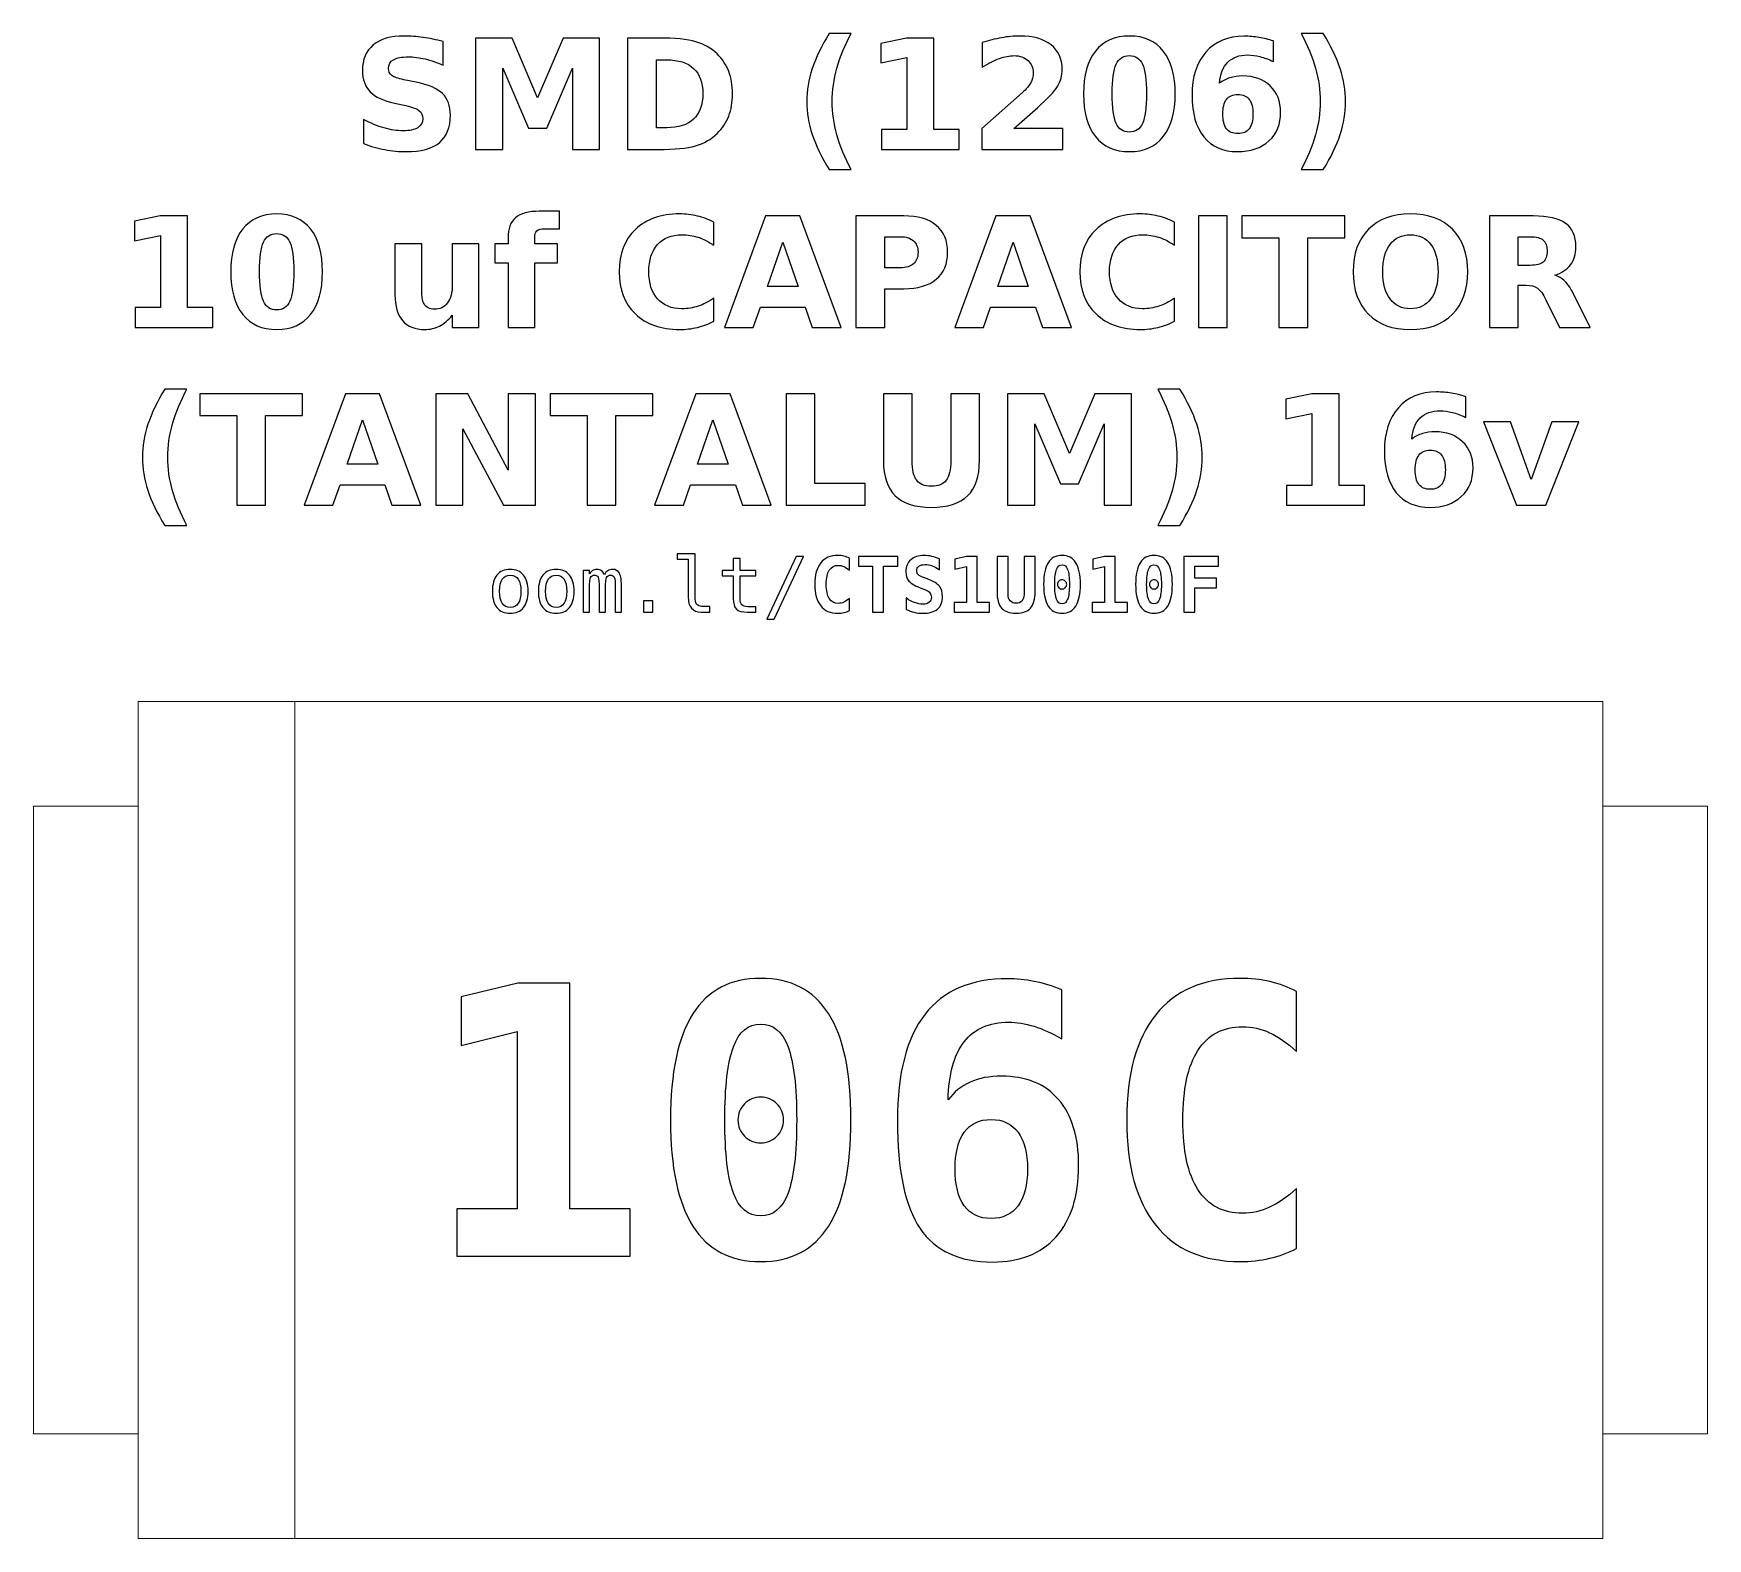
# Model space of a CAD drawing. Header units: centimetres. Extents: x -10.66 to -10.34, y -14.93 to -14.642.
import ezdxf

# ---------------------------------------------------------------- set-up
doc = ezdxf.new("R2010")
doc.units = ezdxf.units.CM
doc.header["$MEASUREMENT"] = 0
doc.layers.add('Layer 1', color=7, linetype='Continuous')

msp = doc.modelspace()

# ---------------------------------------------------------------- linework, layer by layer
at = {"layer": 'Layer 1', "color": 250}
for points, knots in [([(-10.58171, -14.64388), (-10.58171, -14.64388), (-10.58171, -14.64838), (-10.58171, -14.64838), (-10.58171, -14.64838), (-10.58288, -14.64786), (-10.58402, -14.64747), (-10.58513, -14.6472), (-10.58513, -14.6472), (-10.58625, -14.64693), (-10.5873, -14.6468), (-10.58829, -14.6468), (-10.58829, -14.6468), (-10.5896, -14.6468), (-10.59057, -14.64698), (-10.5912, -14.64734), (-10.5912, -14.64734), (-10.59182, -14.6477), (-10.59214, -14.64826), (-10.59214, -14.64902), (-10.59214, -14.64902), (-10.59214, -14.64959), (-10.59193, -14.65004), (-10.5915, -14.65036), (-10.5915, -14.65036), (-10.59108, -14.65067), (-10.59031, -14.65095), (-10.5892, -14.65118), (-10.5892, -14.65118), (-10.5892, -14.65118), (-10.58686, -14.65165), (-10.58686, -14.65165), (-10.58686, -14.65165), (-10.58449, -14.65212), (-10.58281, -14.65285), (-10.58181, -14.65382), (-10.58181, -14.65382), (-10.58081, -14.65479), (-10.58031, -14.65617), (-10.58031, -14.65795), (-10.58031, -14.65795), (-10.58031, -14.6603), (-10.58101, -14.66205), (-10.5824, -14.6632), (-10.5824, -14.6632), (-10.58379, -14.66434), (-10.58592, -14.66491), (-10.58878, -14.66491), (-10.58878, -14.66491), (-10.59014, -14.66491), (-10.59149, -14.66479), (-10.59285, -14.66453), (-10.59285, -14.66453), (-10.59421, -14.66427), (-10.59557, -14.66389), (-10.59693, -14.66339), (-10.59693, -14.66339), (-10.59693, -14.66339), (-10.59693, -14.65876), (-10.59693, -14.65876), (-10.59693, -14.65876), (-10.59557, -14.65948), (-10.59425, -14.66002), (-10.59298, -14.66039), (-10.59298, -14.66039), (-10.59171, -14.66075), (-10.59049, -14.66094), (-10.58931, -14.66094), (-10.58931, -14.66094), (-10.58812, -14.66094), (-10.58719, -14.66074), (-10.58656, -14.66034), (-10.58656, -14.66034), (-10.58592, -14.65994), (-10.5856, -14.65937), (-10.5856, -14.65862), (-10.5856, -14.65862), (-10.5856, -14.65796), (-10.58582, -14.65745), (-10.58625, -14.65709), (-10.58625, -14.65709), (-10.58668, -14.65673), (-10.58755, -14.6564), (-10.58884, -14.65612), (-10.58884, -14.65612), (-10.58884, -14.65612), (-10.59097, -14.65564), (-10.59097, -14.65564), (-10.59097, -14.65564), (-10.5931, -14.65519), (-10.59465, -14.65446), (-10.59564, -14.65346), (-10.59564, -14.65346), (-10.59662, -14.65247), (-10.59711, -14.65112), (-10.59711, -14.64943), (-10.59711, -14.64943), (-10.59711, -14.64731), (-10.59643, -14.64567), (-10.59506, -14.64453), (-10.59506, -14.64453), (-10.59369, -14.64339), (-10.59172, -14.64282), (-10.58915, -14.64282), (-10.58915, -14.64282), (-10.58798, -14.64282), (-10.58678, -14.64291), (-10.58554, -14.64308), (-10.58554, -14.64308), (-10.58431, -14.64326), (-10.58303, -14.64352), (-10.58171, -14.64388)], [0, 0, 0, 0, 0.035714, 0.035714, 0.035714, 0.035714, 0.071429, 0.071429, 0.071429, 0.071429, 0.107143, 0.107143, 0.107143, 0.107143, 0.142857, 0.142857, 0.142857, 0.142857, 0.178571, 0.178571, 0.178571, 0.178571, 0.214286, 0.214286, 0.214286, 0.214286, 0.25, 0.25, 0.25, 0.25, 0.285714, 0.285714, 0.285714, 0.285714, 0.321429, 0.321429, 0.321429, 0.321429, 0.357143, 0.357143, 0.357143, 0.357143, 0.392857, 0.392857, 0.392857, 0.392857, 0.428571, 0.428571, 0.428571, 0.428571, 0.464286, 0.464286, 0.464286, 0.464286, 0.5, 0.5, 0.5, 0.5, 0.535714, 0.535714, 0.535714, 0.535714, 0.571429, 0.571429, 0.571429, 0.571429, 0.607143, 0.607143, 0.607143, 0.607143, 0.642857, 0.642857, 0.642857, 0.642857, 0.678571, 0.678571, 0.678571, 0.678571, 0.714286, 0.714286, 0.714286, 0.714286, 0.75, 0.75, 0.75, 0.75, 0.785714, 0.785714, 0.785714, 0.785714, 0.821429, 0.821429, 0.821429, 0.821429, 0.857143, 0.857143, 0.857143, 0.857143, 0.892857, 0.892857, 0.892857, 0.892857, 0.928571, 0.928571, 0.928571, 0.928571, 0.964286, 0.964286, 0.964286, 0.964286, 1, 1, 1, 1]), ([(-10.50368, -14.66835), (-10.50368, -14.66835), (-10.50791, -14.66835), (-10.50791, -14.66835), (-10.50791, -14.66835), (-10.50937, -14.666), (-10.51044, -14.66377), (-10.51114, -14.66165), (-10.51114, -14.66165), (-10.51183, -14.65954), (-10.51218, -14.65744), (-10.51218, -14.65536), (-10.51218, -14.65536), (-10.51218, -14.65327), (-10.51183, -14.65117), (-10.51113, -14.64903), (-10.51113, -14.64903), (-10.51043, -14.6469), (-10.50936, -14.64467), (-10.50791, -14.64233), (-10.50791, -14.64233), (-10.50791, -14.64233), (-10.50368, -14.64233), (-10.50368, -14.64233), (-10.50368, -14.64233), (-10.50489, -14.64459), (-10.50581, -14.64679), (-10.50641, -14.64895), (-10.50641, -14.64895), (-10.50702, -14.6511), (-10.50733, -14.65322), (-10.50733, -14.65533), (-10.50733, -14.65533), (-10.50733, -14.65743), (-10.50703, -14.65956), (-10.50642, -14.66172), (-10.50642, -14.66172), (-10.50582, -14.66388), (-10.5049, -14.66609), (-10.50368, -14.66835)], [0, 0, 0, 0, 0.1, 0.1, 0.1, 0.1, 0.2, 0.2, 0.2, 0.2, 0.3, 0.3, 0.3, 0.3, 0.4, 0.4, 0.4, 0.4, 0.5, 0.5, 0.5, 0.5, 0.6, 0.6, 0.6, 0.6, 0.7, 0.7, 0.7, 0.7, 0.8, 0.8, 0.8, 0.8, 0.9, 0.9, 0.9, 0.9, 1, 1, 1, 1]), ([(-10.47259, -14.66046), (-10.47259, -14.66046), (-10.46322, -14.66046), (-10.46322, -14.66046), (-10.46322, -14.66046), (-10.46322, -14.66046), (-10.46322, -14.6645), (-10.46322, -14.6645), (-10.46322, -14.6645), (-10.46322, -14.6645), (-10.4787, -14.6645), (-10.4787, -14.6645), (-10.4787, -14.6645), (-10.4787, -14.6645), (-10.4787, -14.66046), (-10.4787, -14.66046), (-10.4787, -14.66046), (-10.4787, -14.66046), (-10.47092, -14.6536), (-10.47092, -14.6536), (-10.47092, -14.6536), (-10.47023, -14.65298), (-10.46972, -14.65236), (-10.46938, -14.65176), (-10.46938, -14.65176), (-10.46905, -14.65117), (-10.46888, -14.65054), (-10.46888, -14.64989), (-10.46888, -14.64989), (-10.46888, -14.6489), (-10.46922, -14.64809), (-10.46989, -14.64749), (-10.46989, -14.64749), (-10.47056, -14.64688), (-10.47145, -14.64657), (-10.47256, -14.64657), (-10.47256, -14.64657), (-10.47342, -14.64657), (-10.47435, -14.64676), (-10.47537, -14.64712), (-10.47537, -14.64712), (-10.47639, -14.64749), (-10.47748, -14.64804), (-10.47864, -14.64876), (-10.47864, -14.64876), (-10.47864, -14.64876), (-10.47864, -14.64408), (-10.47864, -14.64408), (-10.47864, -14.64408), (-10.4774, -14.64367), (-10.47618, -14.64336), (-10.47497, -14.64314), (-10.47497, -14.64314), (-10.47377, -14.64293), (-10.47258, -14.64282), (-10.47142, -14.64282), (-10.47142, -14.64282), (-10.46887, -14.64282), (-10.46689, -14.64338), (-10.46548, -14.64451), (-10.46548, -14.64451), (-10.46407, -14.64563), (-10.46336, -14.64719), (-10.46336, -14.6492), (-10.46336, -14.6492), (-10.46336, -14.65036), (-10.46366, -14.65144), (-10.46426, -14.65244), (-10.46426, -14.65244), (-10.46486, -14.65344), (-10.46612, -14.65479), (-10.46804, -14.65647), (-10.46804, -14.65647), (-10.46804, -14.65647), (-10.47259, -14.66046), (-10.47259, -14.66046)], [0, 0, 0, 0, 0.052632, 0.052632, 0.052632, 0.052632, 0.105263, 0.105263, 0.105263, 0.105263, 0.157895, 0.157895, 0.157895, 0.157895, 0.210526, 0.210526, 0.210526, 0.210526, 0.263158, 0.263158, 0.263158, 0.263158, 0.315789, 0.315789, 0.315789, 0.315789, 0.368421, 0.368421, 0.368421, 0.368421, 0.421053, 0.421053, 0.421053, 0.421053, 0.473684, 0.473684, 0.473684, 0.473684, 0.526316, 0.526316, 0.526316, 0.526316, 0.578947, 0.578947, 0.578947, 0.578947, 0.631579, 0.631579, 0.631579, 0.631579, 0.684211, 0.684211, 0.684211, 0.684211, 0.736842, 0.736842, 0.736842, 0.736842, 0.789474, 0.789474, 0.789474, 0.789474, 0.842105, 0.842105, 0.842105, 0.842105, 0.894737, 0.894737, 0.894737, 0.894737, 0.947368, 0.947368, 0.947368, 0.947368, 1, 1, 1, 1]), ([(-10.44175, -14.65387), (-10.44175, -14.6574), (-10.44251, -14.66012), (-10.44404, -14.66204), (-10.44404, -14.66204), (-10.44555, -14.66395), (-10.44772, -14.66491), (-10.45051, -14.66491), (-10.45051, -14.66491), (-10.45331, -14.66491), (-10.45548, -14.66395), (-10.457, -14.66204), (-10.457, -14.66204), (-10.45852, -14.66012), (-10.45928, -14.6574), (-10.45928, -14.65387), (-10.45928, -14.65387), (-10.45928, -14.65034), (-10.45852, -14.64761), (-10.457, -14.64569), (-10.457, -14.64569), (-10.45548, -14.64378), (-10.45331, -14.64282), (-10.45051, -14.64282), (-10.45051, -14.64282), (-10.44772, -14.64282), (-10.44555, -14.64378), (-10.44404, -14.64569), (-10.44404, -14.64569), (-10.44251, -14.64761), (-10.44175, -14.65034), (-10.44175, -14.65387)], [0, 0, 0, 0, 0.125, 0.125, 0.125, 0.125, 0.25, 0.25, 0.25, 0.25, 0.375, 0.375, 0.375, 0.375, 0.5, 0.5, 0.5, 0.5, 0.625, 0.625, 0.625, 0.625, 0.75, 0.75, 0.75, 0.75, 0.875, 0.875, 0.875, 0.875, 1, 1, 1, 1]), ([(-10.42299, -14.64376), (-10.42299, -14.64376), (-10.42299, -14.6477), (-10.42299, -14.6477), (-10.42299, -14.6477), (-10.4239, -14.64727), (-10.42475, -14.64695), (-10.42555, -14.64675), (-10.42555, -14.64675), (-10.42634, -14.64655), (-10.42713, -14.64644), (-10.42789, -14.64644), (-10.42789, -14.64644), (-10.42952, -14.64644), (-10.43079, -14.6469), (-10.43171, -14.64781), (-10.43171, -14.64781), (-10.43262, -14.64871), (-10.43315, -14.65006), (-10.43331, -14.65185), (-10.43331, -14.65185), (-10.43268, -14.65138), (-10.432, -14.65103), (-10.43127, -14.6508), (-10.43127, -14.6508), (-10.43054, -14.65057), (-10.42974, -14.65045), (-10.42887, -14.65045), (-10.42887, -14.65045), (-10.42669, -14.65045), (-10.42494, -14.65109), (-10.4236, -14.65236), (-10.4236, -14.65236), (-10.42226, -14.65363), (-10.4216, -14.6553), (-10.4216, -14.65737), (-10.4216, -14.65737), (-10.4216, -14.65965), (-10.42234, -14.66148), (-10.42384, -14.66285), (-10.42384, -14.66285), (-10.42533, -14.66423), (-10.42733, -14.66491), (-10.42984, -14.66491), (-10.42984, -14.66491), (-10.4326, -14.66491), (-10.43475, -14.66398), (-10.43627, -14.66211), (-10.43627, -14.66211), (-10.43778, -14.66025), (-10.43854, -14.65759), (-10.43854, -14.65416), (-10.43854, -14.65416), (-10.43854, -14.65064), (-10.43765, -14.64788), (-10.43588, -14.64587), (-10.43588, -14.64587), (-10.4341, -14.64386), (-10.43167, -14.64285), (-10.42858, -14.64285), (-10.42858, -14.64285), (-10.4276, -14.64285), (-10.42666, -14.64293), (-10.42573, -14.64308), (-10.42573, -14.64308), (-10.42481, -14.64323), (-10.4239, -14.64346), (-10.42299, -14.64376)], [0, 0, 0, 0, 0.058824, 0.058824, 0.058824, 0.058824, 0.117647, 0.117647, 0.117647, 0.117647, 0.176471, 0.176471, 0.176471, 0.176471, 0.235294, 0.235294, 0.235294, 0.235294, 0.294118, 0.294118, 0.294118, 0.294118, 0.352941, 0.352941, 0.352941, 0.352941, 0.411765, 0.411765, 0.411765, 0.411765, 0.470588, 0.470588, 0.470588, 0.470588, 0.529412, 0.529412, 0.529412, 0.529412, 0.588235, 0.588235, 0.588235, 0.588235, 0.647059, 0.647059, 0.647059, 0.647059, 0.705882, 0.705882, 0.705882, 0.705882, 0.764706, 0.764706, 0.764706, 0.764706, 0.823529, 0.823529, 0.823529, 0.823529, 0.882353, 0.882353, 0.882353, 0.882353, 0.941176, 0.941176, 0.941176, 0.941176, 1, 1, 1, 1]), ([(-10.41768, -14.66835), (-10.41647, -14.66609), (-10.41555, -14.66388), (-10.41494, -14.66172), (-10.41494, -14.66172), (-10.41433, -14.65956), (-10.41403, -14.65743), (-10.41403, -14.65533), (-10.41403, -14.65533), (-10.41403, -14.65322), (-10.41433, -14.6511), (-10.41494, -14.64895), (-10.41494, -14.64895), (-10.41555, -14.64679), (-10.41647, -14.64459), (-10.41768, -14.64233), (-10.41768, -14.64233), (-10.41768, -14.64233), (-10.41345, -14.64233), (-10.41345, -14.64233), (-10.41345, -14.64233), (-10.412, -14.64467), (-10.41093, -14.6469), (-10.41023, -14.64903), (-10.41023, -14.64903), (-10.40953, -14.65117), (-10.40918, -14.65327), (-10.40918, -14.65536), (-10.40918, -14.65536), (-10.40918, -14.65744), (-10.40953, -14.65954), (-10.41022, -14.66165), (-10.41022, -14.66165), (-10.41092, -14.66377), (-10.41199, -14.666), (-10.41345, -14.66835), (-10.41345, -14.66835), (-10.41345, -14.66835), (-10.41768, -14.66835), (-10.41768, -14.66835)], [0, 0, 0, 0, 0.1, 0.1, 0.1, 0.1, 0.2, 0.2, 0.2, 0.2, 0.3, 0.3, 0.3, 0.3, 0.4, 0.4, 0.4, 0.4, 0.5, 0.5, 0.5, 0.5, 0.6, 0.6, 0.6, 0.6, 0.7, 0.7, 0.7, 0.7, 0.8, 0.8, 0.8, 0.8, 0.9, 0.9, 0.9, 0.9, 1, 1, 1, 1]), ([(-10.57549, -14.64321), (-10.57549, -14.64321), (-10.5685, -14.64321), (-10.5685, -14.64321), (-10.5685, -14.64321), (-10.5685, -14.64321), (-10.56365, -14.6546), (-10.56365, -14.6546), (-10.56365, -14.6546), (-10.56365, -14.6546), (-10.55877, -14.64321), (-10.55877, -14.64321), (-10.55877, -14.64321), (-10.55877, -14.64321), (-10.5518, -14.64321), (-10.5518, -14.64321), (-10.5518, -14.64321), (-10.5518, -14.64321), (-10.5518, -14.6645), (-10.5518, -14.6645), (-10.5518, -14.6645), (-10.5518, -14.6645), (-10.55699, -14.6645), (-10.55699, -14.6645), (-10.55699, -14.6645), (-10.55699, -14.6645), (-10.55699, -14.64893), (-10.55699, -14.64893), (-10.55699, -14.64893), (-10.55699, -14.64893), (-10.5619, -14.66041), (-10.5619, -14.66041), (-10.5619, -14.66041), (-10.5619, -14.66041), (-10.56538, -14.66041), (-10.56538, -14.66041), (-10.56538, -14.66041), (-10.56538, -14.66041), (-10.57028, -14.64893), (-10.57028, -14.64893), (-10.57028, -14.64893), (-10.57028, -14.64893), (-10.57028, -14.6645), (-10.57028, -14.6645), (-10.57028, -14.6645), (-10.57028, -14.6645), (-10.57549, -14.6645), (-10.57549, -14.6645), (-10.57549, -14.6645), (-10.57549, -14.6645), (-10.57549, -14.64321), (-10.57549, -14.64321)], [0, 0, 0, 0, 0.076923, 0.076923, 0.076923, 0.076923, 0.153846, 0.153846, 0.153846, 0.153846, 0.230769, 0.230769, 0.230769, 0.230769, 0.307692, 0.307692, 0.307692, 0.307692, 0.384615, 0.384615, 0.384615, 0.384615, 0.461538, 0.461538, 0.461538, 0.461538, 0.538462, 0.538462, 0.538462, 0.538462, 0.615385, 0.615385, 0.615385, 0.615385, 0.692308, 0.692308, 0.692308, 0.692308, 0.769231, 0.769231, 0.769231, 0.769231, 0.846154, 0.846154, 0.846154, 0.846154, 0.923077, 0.923077, 0.923077, 0.923077, 1, 1, 1, 1]), ([(-10.54642, -14.64321), (-10.54642, -14.64321), (-10.54062, -14.64321), (-10.54062, -14.64321), (-10.54062, -14.64321), (-10.53739, -14.64321), (-10.53499, -14.64343), (-10.5334, -14.6439), (-10.5334, -14.6439), (-10.53182, -14.64436), (-10.53046, -14.64514), (-10.52933, -14.64624), (-10.52933, -14.64624), (-10.52833, -14.6472), (-10.52759, -14.64831), (-10.5271, -14.64957), (-10.5271, -14.64957), (-10.52662, -14.65082), (-10.52638, -14.65224), (-10.52638, -14.65383), (-10.52638, -14.65383), (-10.52638, -14.65544), (-10.52662, -14.65687), (-10.5271, -14.65813), (-10.5271, -14.65813), (-10.52759, -14.65939), (-10.52833, -14.6605), (-10.52933, -14.66146), (-10.52933, -14.66146), (-10.53047, -14.66257), (-10.53184, -14.66335), (-10.53344, -14.66381), (-10.53344, -14.66381), (-10.53504, -14.66427), (-10.53743, -14.6645), (-10.54062, -14.6645), (-10.54062, -14.6645), (-10.54062, -14.6645), (-10.54642, -14.6645), (-10.54642, -14.6645), (-10.54642, -14.6645), (-10.54642, -14.6645), (-10.54642, -14.64321), (-10.54642, -14.64321)], [0, 0, 0, 0, 0.090909, 0.090909, 0.090909, 0.090909, 0.181818, 0.181818, 0.181818, 0.181818, 0.272727, 0.272727, 0.272727, 0.272727, 0.363636, 0.363636, 0.363636, 0.363636, 0.454545, 0.454545, 0.454545, 0.454545, 0.545455, 0.545455, 0.545455, 0.545455, 0.636364, 0.636364, 0.636364, 0.636364, 0.727273, 0.727273, 0.727273, 0.727273, 0.818182, 0.818182, 0.818182, 0.818182, 0.909091, 0.909091, 0.909091, 0.909091, 1, 1, 1, 1]), ([(-10.49792, -14.66071), (-10.49792, -14.66071), (-10.49307, -14.66071), (-10.49307, -14.66071), (-10.49307, -14.66071), (-10.49307, -14.66071), (-10.49307, -14.64694), (-10.49307, -14.64694), (-10.49307, -14.64694), (-10.49307, -14.64694), (-10.49804, -14.64797), (-10.49804, -14.64797), (-10.49804, -14.64797), (-10.49804, -14.64797), (-10.49804, -14.64423), (-10.49804, -14.64423), (-10.49804, -14.64423), (-10.49804, -14.64423), (-10.4931, -14.64321), (-10.4931, -14.64321), (-10.4931, -14.64321), (-10.4931, -14.64321), (-10.48788, -14.64321), (-10.48788, -14.64321), (-10.48788, -14.64321), (-10.48788, -14.64321), (-10.48788, -14.66071), (-10.48788, -14.66071), (-10.48788, -14.66071), (-10.48788, -14.66071), (-10.48303, -14.66071), (-10.48303, -14.66071), (-10.48303, -14.66071), (-10.48303, -14.66071), (-10.48303, -14.6645), (-10.48303, -14.6645), (-10.48303, -14.6645), (-10.48303, -14.6645), (-10.49792, -14.6645), (-10.49792, -14.6645), (-10.49792, -14.6645), (-10.49792, -14.6645), (-10.49792, -14.66071), (-10.49792, -14.66071)], [0, 0, 0, 0, 0.090909, 0.090909, 0.090909, 0.090909, 0.181818, 0.181818, 0.181818, 0.181818, 0.272727, 0.272727, 0.272727, 0.272727, 0.363636, 0.363636, 0.363636, 0.363636, 0.454545, 0.454545, 0.454545, 0.454545, 0.545455, 0.545455, 0.545455, 0.545455, 0.636364, 0.636364, 0.636364, 0.636364, 0.727273, 0.727273, 0.727273, 0.727273, 0.818182, 0.818182, 0.818182, 0.818182, 0.909091, 0.909091, 0.909091, 0.909091, 1, 1, 1, 1]), ([(-10.54093, -14.64736), (-10.54093, -14.64736), (-10.54093, -14.66035), (-10.54093, -14.66035), (-10.54093, -14.66035), (-10.54093, -14.66035), (-10.53896, -14.66035), (-10.53896, -14.66035), (-10.53896, -14.66035), (-10.53671, -14.66035), (-10.535, -14.65979), (-10.53382, -14.65868), (-10.53382, -14.65868), (-10.53264, -14.65757), (-10.53204, -14.65595), (-10.53204, -14.65383), (-10.53204, -14.65383), (-10.53204, -14.65172), (-10.53263, -14.65011), (-10.53381, -14.64901), (-10.53381, -14.64901), (-10.53499, -14.64791), (-10.53671, -14.64736), (-10.53896, -14.64736), (-10.53896, -14.64736), (-10.53896, -14.64736), (-10.54093, -14.64736), (-10.54093, -14.64736)], [0, 0, 0, 0, 0.142857, 0.142857, 0.142857, 0.142857, 0.285714, 0.285714, 0.285714, 0.285714, 0.428571, 0.428571, 0.428571, 0.428571, 0.571429, 0.571429, 0.571429, 0.571429, 0.714286, 0.714286, 0.714286, 0.714286, 0.857143, 0.857143, 0.857143, 0.857143, 1, 1, 1, 1]), ([(-10.44724, -14.65383), (-10.44724, -14.65117), (-10.44749, -14.6493), (-10.44799, -14.64821), (-10.44799, -14.64821), (-10.44849, -14.64712), (-10.44933, -14.64657), (-10.45051, -14.64657), (-10.45051, -14.64657), (-10.45169, -14.64657), (-10.45253, -14.64712), (-10.45304, -14.64821), (-10.45304, -14.64821), (-10.45354, -14.6493), (-10.45379, -14.65117), (-10.45379, -14.65383), (-10.45379, -14.65383), (-10.45379, -14.65652), (-10.45354, -14.65842), (-10.45304, -14.65952), (-10.45304, -14.65952), (-10.45253, -14.66062), (-10.45169, -14.66117), (-10.45051, -14.66117), (-10.45051, -14.66117), (-10.44934, -14.66117), (-10.4485, -14.66062), (-10.448, -14.65952), (-10.448, -14.65952), (-10.4475, -14.65842), (-10.44724, -14.65652), (-10.44724, -14.65383)], [0, 0, 0, 0, 0.125, 0.125, 0.125, 0.125, 0.25, 0.25, 0.25, 0.25, 0.375, 0.375, 0.375, 0.375, 0.5, 0.5, 0.5, 0.5, 0.625, 0.625, 0.625, 0.625, 0.75, 0.75, 0.75, 0.75, 0.875, 0.875, 0.875, 0.875, 1, 1, 1, 1]), ([(-10.42978, -14.65399), (-10.43074, -14.65399), (-10.43147, -14.6543), (-10.43194, -14.65492), (-10.43194, -14.65492), (-10.43242, -14.65555), (-10.43266, -14.65648), (-10.43266, -14.65772), (-10.43266, -14.65772), (-10.43266, -14.65897), (-10.43242, -14.6599), (-10.43194, -14.66053), (-10.43194, -14.66053), (-10.43147, -14.66115), (-10.43074, -14.66146), (-10.42978, -14.66146), (-10.42978, -14.66146), (-10.42881, -14.66146), (-10.42809, -14.66115), (-10.42761, -14.66053), (-10.42761, -14.66053), (-10.42713, -14.6599), (-10.42689, -14.65897), (-10.42689, -14.65772), (-10.42689, -14.65772), (-10.42689, -14.65648), (-10.42713, -14.65555), (-10.42761, -14.65492), (-10.42761, -14.65492), (-10.42809, -14.6543), (-10.42881, -14.65399), (-10.42978, -14.65399)], [0, 0, 0, 0, 0.125, 0.125, 0.125, 0.125, 0.25, 0.25, 0.25, 0.25, 0.375, 0.375, 0.375, 0.375, 0.5, 0.5, 0.5, 0.5, 0.625, 0.625, 0.625, 0.625, 0.75, 0.75, 0.75, 0.75, 0.875, 0.875, 0.875, 0.875, 1, 1, 1, 1]), ([(-10.64059, -14.69471), (-10.64059, -14.69471), (-10.63574, -14.69471), (-10.63574, -14.69471), (-10.63574, -14.69471), (-10.63574, -14.69471), (-10.63574, -14.68094), (-10.63574, -14.68094), (-10.63574, -14.68094), (-10.63574, -14.68094), (-10.64071, -14.68197), (-10.64071, -14.68197), (-10.64071, -14.68197), (-10.64071, -14.68197), (-10.64071, -14.67823), (-10.64071, -14.67823), (-10.64071, -14.67823), (-10.64071, -14.67823), (-10.63577, -14.67721), (-10.63577, -14.67721), (-10.63577, -14.67721), (-10.63577, -14.67721), (-10.63055, -14.67721), (-10.63055, -14.67721), (-10.63055, -14.67721), (-10.63055, -14.67721), (-10.63055, -14.69471), (-10.63055, -14.69471), (-10.63055, -14.69471), (-10.63055, -14.69471), (-10.6257, -14.69471), (-10.6257, -14.69471), (-10.6257, -14.69471), (-10.6257, -14.69471), (-10.6257, -14.6985), (-10.6257, -14.6985), (-10.6257, -14.6985), (-10.6257, -14.6985), (-10.64059, -14.6985), (-10.64059, -14.6985), (-10.64059, -14.6985), (-10.64059, -14.6985), (-10.64059, -14.69471), (-10.64059, -14.69471)], [0, 0, 0, 0, 0.090909, 0.090909, 0.090909, 0.090909, 0.181818, 0.181818, 0.181818, 0.181818, 0.272727, 0.272727, 0.272727, 0.272727, 0.363636, 0.363636, 0.363636, 0.363636, 0.454545, 0.454545, 0.454545, 0.454545, 0.545455, 0.545455, 0.545455, 0.545455, 0.636364, 0.636364, 0.636364, 0.636364, 0.727273, 0.727273, 0.727273, 0.727273, 0.818182, 0.818182, 0.818182, 0.818182, 0.909091, 0.909091, 0.909091, 0.909091, 1, 1, 1, 1]), ([(-10.60475, -14.68787), (-10.60475, -14.6914), (-10.60551, -14.69412), (-10.60704, -14.69604), (-10.60704, -14.69604), (-10.60855, -14.69795), (-10.61072, -14.69891), (-10.61351, -14.69891), (-10.61351, -14.69891), (-10.61631, -14.69891), (-10.61848, -14.69795), (-10.62, -14.69604), (-10.62, -14.69604), (-10.62152, -14.69412), (-10.62228, -14.6914), (-10.62228, -14.68787), (-10.62228, -14.68787), (-10.62228, -14.68434), (-10.62152, -14.68161), (-10.62, -14.67969), (-10.62, -14.67969), (-10.61848, -14.67778), (-10.61631, -14.67682), (-10.61351, -14.67682), (-10.61351, -14.67682), (-10.61072, -14.67682), (-10.60855, -14.67778), (-10.60704, -14.67969), (-10.60704, -14.67969), (-10.60551, -14.68161), (-10.60475, -14.68434), (-10.60475, -14.68787)], [0, 0, 0, 0, 0.125, 0.125, 0.125, 0.125, 0.25, 0.25, 0.25, 0.25, 0.375, 0.375, 0.375, 0.375, 0.5, 0.5, 0.5, 0.5, 0.625, 0.625, 0.625, 0.625, 0.75, 0.75, 0.75, 0.75, 0.875, 0.875, 0.875, 0.875, 1, 1, 1, 1]), ([(-10.55942, -14.67631), (-10.55942, -14.67631), (-10.55942, -14.67965), (-10.55942, -14.67965), (-10.55942, -14.67965), (-10.55942, -14.67965), (-10.56225, -14.67965), (-10.56225, -14.67965), (-10.56225, -14.67965), (-10.56297, -14.67965), (-10.56348, -14.67979), (-10.56376, -14.68005), (-10.56376, -14.68005), (-10.56405, -14.68031), (-10.56419, -14.68076), (-10.56419, -14.68141), (-10.56419, -14.68141), (-10.56419, -14.68141), (-10.56419, -14.68253), (-10.56419, -14.68253), (-10.56419, -14.68253), (-10.56419, -14.68253), (-10.55982, -14.68253), (-10.55982, -14.68253), (-10.55982, -14.68253), (-10.55982, -14.68253), (-10.55982, -14.68618), (-10.55982, -14.68618), (-10.55982, -14.68618), (-10.55982, -14.68618), (-10.56419, -14.68618), (-10.56419, -14.68618), (-10.56419, -14.68618), (-10.56419, -14.68618), (-10.56419, -14.6985), (-10.56419, -14.6985), (-10.56419, -14.6985), (-10.56419, -14.6985), (-10.56929, -14.6985), (-10.56929, -14.6985), (-10.56929, -14.6985), (-10.56929, -14.6985), (-10.56929, -14.68618), (-10.56929, -14.68618), (-10.56929, -14.68618), (-10.56929, -14.68618), (-10.57183, -14.68618), (-10.57183, -14.68618), (-10.57183, -14.68618), (-10.57183, -14.68618), (-10.57183, -14.68253), (-10.57183, -14.68253), (-10.57183, -14.68253), (-10.57183, -14.68253), (-10.56929, -14.68253), (-10.56929, -14.68253), (-10.56929, -14.68253), (-10.56929, -14.68253), (-10.56929, -14.68141), (-10.56929, -14.68141), (-10.56929, -14.68141), (-10.56929, -14.67967), (-10.56881, -14.67838), (-10.56784, -14.67755), (-10.56784, -14.67755), (-10.56687, -14.67672), (-10.56536, -14.67631), (-10.56333, -14.67631), (-10.56333, -14.67631), (-10.56333, -14.67631), (-10.55942, -14.67631), (-10.55942, -14.67631)], [0, 0, 0, 0, 0.055556, 0.055556, 0.055556, 0.055556, 0.111111, 0.111111, 0.111111, 0.111111, 0.166667, 0.166667, 0.166667, 0.166667, 0.222222, 0.222222, 0.222222, 0.222222, 0.277778, 0.277778, 0.277778, 0.277778, 0.333333, 0.333333, 0.333333, 0.333333, 0.388889, 0.388889, 0.388889, 0.388889, 0.444444, 0.444444, 0.444444, 0.444444, 0.5, 0.5, 0.5, 0.5, 0.555556, 0.555556, 0.555556, 0.555556, 0.611111, 0.611111, 0.611111, 0.611111, 0.666667, 0.666667, 0.666667, 0.666667, 0.722222, 0.722222, 0.722222, 0.722222, 0.777778, 0.777778, 0.777778, 0.777778, 0.833333, 0.833333, 0.833333, 0.833333, 0.888889, 0.888889, 0.888889, 0.888889, 0.944444, 0.944444, 0.944444, 0.944444, 1, 1, 1, 1]), ([(-10.52994, -14.69733), (-10.53095, -14.69785), (-10.532, -14.69825), (-10.53309, -14.69851), (-10.53309, -14.69851), (-10.53418, -14.69878), (-10.53533, -14.69891), (-10.53652, -14.69891), (-10.53652, -14.69891), (-10.54006, -14.69891), (-10.54287, -14.69792), (-10.54494, -14.69594), (-10.54494, -14.69594), (-10.54702, -14.69396), (-10.54805, -14.69127), (-10.54805, -14.68787), (-10.54805, -14.68787), (-10.54805, -14.68447), (-10.54702, -14.68178), (-10.54494, -14.6798), (-10.54494, -14.6798), (-10.54287, -14.67781), (-10.54006, -14.67682), (-10.53652, -14.67682), (-10.53652, -14.67682), (-10.53533, -14.67682), (-10.53418, -14.67695), (-10.53309, -14.67722), (-10.53309, -14.67722), (-10.532, -14.67749), (-10.53095, -14.67788), (-10.52994, -14.6784), (-10.52994, -14.6784), (-10.52994, -14.6784), (-10.52994, -14.68281), (-10.52994, -14.68281), (-10.52994, -14.68281), (-10.53096, -14.68211), (-10.53196, -14.68161), (-10.53295, -14.68129), (-10.53295, -14.68129), (-10.53394, -14.68096), (-10.53498, -14.6808), (-10.53607, -14.6808), (-10.53607, -14.6808), (-10.53803, -14.6808), (-10.53957, -14.68143), (-10.54069, -14.68268), (-10.54069, -14.68268), (-10.54182, -14.68394), (-10.54238, -14.68567), (-10.54238, -14.68787), (-10.54238, -14.68787), (-10.54238, -14.69007), (-10.54182, -14.6918), (-10.54069, -14.69305), (-10.54069, -14.69305), (-10.53957, -14.69431), (-10.53803, -14.69494), (-10.53607, -14.69494), (-10.53607, -14.69494), (-10.53498, -14.69494), (-10.53394, -14.69478), (-10.53295, -14.69445), (-10.53295, -14.69445), (-10.53196, -14.69413), (-10.53096, -14.69362), (-10.52994, -14.69293), (-10.52994, -14.69293), (-10.52994, -14.69293), (-10.52994, -14.69733), (-10.52994, -14.69733)], [0, 0, 0, 0, 0.055556, 0.055556, 0.055556, 0.055556, 0.111111, 0.111111, 0.111111, 0.111111, 0.166667, 0.166667, 0.166667, 0.166667, 0.222222, 0.222222, 0.222222, 0.222222, 0.277778, 0.277778, 0.277778, 0.277778, 0.333333, 0.333333, 0.333333, 0.333333, 0.388889, 0.388889, 0.388889, 0.388889, 0.444444, 0.444444, 0.444444, 0.444444, 0.5, 0.5, 0.5, 0.5, 0.555556, 0.555556, 0.555556, 0.555556, 0.611111, 0.611111, 0.611111, 0.611111, 0.666667, 0.666667, 0.666667, 0.666667, 0.722222, 0.722222, 0.722222, 0.722222, 0.777778, 0.777778, 0.777778, 0.777778, 0.833333, 0.833333, 0.833333, 0.833333, 0.888889, 0.888889, 0.888889, 0.888889, 0.944444, 0.944444, 0.944444, 0.944444, 1, 1, 1, 1]), ([(-10.51247, -14.69462), (-10.51247, -14.69462), (-10.52105, -14.69462), (-10.52105, -14.69462), (-10.52105, -14.69462), (-10.52105, -14.69462), (-10.52241, -14.6985), (-10.52241, -14.6985), (-10.52241, -14.6985), (-10.52241, -14.6985), (-10.52793, -14.6985), (-10.52793, -14.6985), (-10.52793, -14.6985), (-10.52793, -14.6985), (-10.52004, -14.67721), (-10.52004, -14.67721), (-10.52004, -14.67721), (-10.52004, -14.67721), (-10.51349, -14.67721), (-10.51349, -14.67721), (-10.51349, -14.67721), (-10.51349, -14.67721), (-10.50561, -14.6985), (-10.50561, -14.6985), (-10.50561, -14.6985), (-10.50561, -14.6985), (-10.51113, -14.6985), (-10.51113, -14.6985), (-10.51113, -14.6985), (-10.51113, -14.6985), (-10.51247, -14.69462), (-10.51247, -14.69462)], [0, 0, 0, 0, 0.125, 0.125, 0.125, 0.125, 0.25, 0.25, 0.25, 0.25, 0.375, 0.375, 0.375, 0.375, 0.5, 0.5, 0.5, 0.5, 0.625, 0.625, 0.625, 0.625, 0.75, 0.75, 0.75, 0.75, 0.875, 0.875, 0.875, 0.875, 1, 1, 1, 1]), ([(-10.50278, -14.67721), (-10.50278, -14.67721), (-10.49366, -14.67721), (-10.49366, -14.67721), (-10.49366, -14.67721), (-10.49095, -14.67721), (-10.48887, -14.67781), (-10.48742, -14.67901), (-10.48742, -14.67901), (-10.48597, -14.68021), (-10.48525, -14.68193), (-10.48525, -14.68415), (-10.48525, -14.68415), (-10.48525, -14.68638), (-10.48597, -14.6881), (-10.48742, -14.6893), (-10.48742, -14.6893), (-10.48887, -14.69051), (-10.49095, -14.69111), (-10.49366, -14.69111), (-10.49366, -14.69111), (-10.49366, -14.69111), (-10.49729, -14.69111), (-10.49729, -14.69111), (-10.49729, -14.69111), (-10.49729, -14.69111), (-10.49729, -14.6985), (-10.49729, -14.6985), (-10.49729, -14.6985), (-10.49729, -14.6985), (-10.50278, -14.6985), (-10.50278, -14.6985), (-10.50278, -14.6985), (-10.50278, -14.6985), (-10.50278, -14.67721), (-10.50278, -14.67721)], [0, 0, 0, 0, 0.111111, 0.111111, 0.111111, 0.111111, 0.222222, 0.222222, 0.222222, 0.222222, 0.333333, 0.333333, 0.333333, 0.333333, 0.444444, 0.444444, 0.444444, 0.444444, 0.555556, 0.555556, 0.555556, 0.555556, 0.666667, 0.666667, 0.666667, 0.666667, 0.777778, 0.777778, 0.777778, 0.777778, 0.888889, 0.888889, 0.888889, 0.888889, 1, 1, 1, 1]), ([(-10.46845, -14.69462), (-10.46845, -14.69462), (-10.47703, -14.69462), (-10.47703, -14.69462), (-10.47703, -14.69462), (-10.47703, -14.69462), (-10.47839, -14.6985), (-10.47839, -14.6985), (-10.47839, -14.6985), (-10.47839, -14.6985), (-10.48391, -14.6985), (-10.48391, -14.6985), (-10.48391, -14.6985), (-10.48391, -14.6985), (-10.47602, -14.67721), (-10.47602, -14.67721), (-10.47602, -14.67721), (-10.47602, -14.67721), (-10.46947, -14.67721), (-10.46947, -14.67721), (-10.46947, -14.67721), (-10.46947, -14.67721), (-10.46159, -14.6985), (-10.46159, -14.6985), (-10.46159, -14.6985), (-10.46159, -14.6985), (-10.46711, -14.6985), (-10.46711, -14.6985), (-10.46711, -14.6985), (-10.46711, -14.6985), (-10.46845, -14.69462), (-10.46845, -14.69462)], [0, 0, 0, 0, 0.125, 0.125, 0.125, 0.125, 0.25, 0.25, 0.25, 0.25, 0.375, 0.375, 0.375, 0.375, 0.5, 0.5, 0.5, 0.5, 0.625, 0.625, 0.625, 0.625, 0.75, 0.75, 0.75, 0.75, 0.875, 0.875, 0.875, 0.875, 1, 1, 1, 1]), ([(-10.44187, -14.69733), (-10.44288, -14.69785), (-10.44393, -14.69825), (-10.44502, -14.69851), (-10.44502, -14.69851), (-10.44611, -14.69878), (-10.44726, -14.69891), (-10.44845, -14.69891), (-10.44845, -14.69891), (-10.45199, -14.69891), (-10.4548, -14.69792), (-10.45687, -14.69594), (-10.45687, -14.69594), (-10.45895, -14.69396), (-10.45998, -14.69127), (-10.45998, -14.68787), (-10.45998, -14.68787), (-10.45998, -14.68447), (-10.45895, -14.68178), (-10.45687, -14.6798), (-10.45687, -14.6798), (-10.4548, -14.67781), (-10.45199, -14.67682), (-10.44845, -14.67682), (-10.44845, -14.67682), (-10.44726, -14.67682), (-10.44611, -14.67695), (-10.44502, -14.67722), (-10.44502, -14.67722), (-10.44393, -14.67749), (-10.44288, -14.67788), (-10.44187, -14.6784), (-10.44187, -14.6784), (-10.44187, -14.6784), (-10.44187, -14.68281), (-10.44187, -14.68281), (-10.44187, -14.68281), (-10.44289, -14.68211), (-10.44389, -14.68161), (-10.44488, -14.68129), (-10.44488, -14.68129), (-10.44587, -14.68096), (-10.44691, -14.6808), (-10.448, -14.6808), (-10.448, -14.6808), (-10.44996, -14.6808), (-10.4515, -14.68143), (-10.45262, -14.68268), (-10.45262, -14.68268), (-10.45375, -14.68394), (-10.45431, -14.68567), (-10.45431, -14.68787), (-10.45431, -14.68787), (-10.45431, -14.69007), (-10.45375, -14.6918), (-10.45262, -14.69305), (-10.45262, -14.69305), (-10.4515, -14.69431), (-10.44996, -14.69494), (-10.448, -14.69494), (-10.448, -14.69494), (-10.44691, -14.69494), (-10.44587, -14.69478), (-10.44488, -14.69445), (-10.44488, -14.69445), (-10.44389, -14.69413), (-10.44289, -14.69362), (-10.44187, -14.69293), (-10.44187, -14.69293), (-10.44187, -14.69293), (-10.44187, -14.69733), (-10.44187, -14.69733)], [0, 0, 0, 0, 0.055556, 0.055556, 0.055556, 0.055556, 0.111111, 0.111111, 0.111111, 0.111111, 0.166667, 0.166667, 0.166667, 0.166667, 0.222222, 0.222222, 0.222222, 0.222222, 0.277778, 0.277778, 0.277778, 0.277778, 0.333333, 0.333333, 0.333333, 0.333333, 0.388889, 0.388889, 0.388889, 0.388889, 0.444444, 0.444444, 0.444444, 0.444444, 0.5, 0.5, 0.5, 0.5, 0.555556, 0.555556, 0.555556, 0.555556, 0.611111, 0.611111, 0.611111, 0.611111, 0.666667, 0.666667, 0.666667, 0.666667, 0.722222, 0.722222, 0.722222, 0.722222, 0.777778, 0.777778, 0.777778, 0.777778, 0.833333, 0.833333, 0.833333, 0.833333, 0.888889, 0.888889, 0.888889, 0.888889, 0.944444, 0.944444, 0.944444, 0.944444, 1, 1, 1, 1]), ([(-10.43732, -14.67721), (-10.43732, -14.67721), (-10.43183, -14.67721), (-10.43183, -14.67721), (-10.43183, -14.67721), (-10.43183, -14.67721), (-10.43183, -14.6985), (-10.43183, -14.6985), (-10.43183, -14.6985), (-10.43183, -14.6985), (-10.43732, -14.6985), (-10.43732, -14.6985), (-10.43732, -14.6985), (-10.43732, -14.6985), (-10.43732, -14.67721), (-10.43732, -14.67721)], [0, 0, 0, 0, 0.25, 0.25, 0.25, 0.25, 0.5, 0.5, 0.5, 0.5, 0.75, 0.75, 0.75, 0.75, 1, 1, 1, 1]), ([(-10.42899, -14.67721), (-10.42899, -14.67721), (-10.40936, -14.67721), (-10.40936, -14.67721), (-10.40936, -14.67721), (-10.40936, -14.67721), (-10.40936, -14.68136), (-10.40936, -14.68136), (-10.40936, -14.68136), (-10.40936, -14.68136), (-10.41642, -14.68136), (-10.41642, -14.68136), (-10.41642, -14.68136), (-10.41642, -14.68136), (-10.41642, -14.6985), (-10.41642, -14.6985), (-10.41642, -14.6985), (-10.41642, -14.6985), (-10.42192, -14.6985), (-10.42192, -14.6985), (-10.42192, -14.6985), (-10.42192, -14.6985), (-10.42192, -14.68136), (-10.42192, -14.68136), (-10.42192, -14.68136), (-10.42192, -14.68136), (-10.42899, -14.68136), (-10.42899, -14.68136), (-10.42899, -14.68136), (-10.42899, -14.68136), (-10.42899, -14.67721), (-10.42899, -14.67721)], [0, 0, 0, 0, 0.125, 0.125, 0.125, 0.125, 0.25, 0.25, 0.25, 0.25, 0.375, 0.375, 0.375, 0.375, 0.5, 0.5, 0.5, 0.5, 0.625, 0.625, 0.625, 0.625, 0.75, 0.75, 0.75, 0.75, 0.875, 0.875, 0.875, 0.875, 1, 1, 1, 1]), ([(-10.39679, -14.67682), (-10.39337, -14.67682), (-10.39069, -14.6778), (-10.38875, -14.67976), (-10.38875, -14.67976), (-10.38681, -14.68172), (-10.38584, -14.68442), (-10.38584, -14.68787), (-10.38584, -14.68787), (-10.38584, -14.69131), (-10.38681, -14.69402), (-10.38875, -14.69597), (-10.38875, -14.69597), (-10.39069, -14.69794), (-10.39337, -14.69891), (-10.39679, -14.69891), (-10.39679, -14.69891), (-10.4002, -14.69891), (-10.40288, -14.69794), (-10.40483, -14.69597), (-10.40483, -14.69597), (-10.40677, -14.69402), (-10.40774, -14.69131), (-10.40774, -14.68787), (-10.40774, -14.68787), (-10.40774, -14.68442), (-10.40677, -14.68172), (-10.40483, -14.67976), (-10.40483, -14.67976), (-10.40288, -14.6778), (-10.4002, -14.67682), (-10.39679, -14.67682)], [0, 0, 0, 0, 0.125, 0.125, 0.125, 0.125, 0.25, 0.25, 0.25, 0.25, 0.375, 0.375, 0.375, 0.375, 0.5, 0.5, 0.5, 0.5, 0.625, 0.625, 0.625, 0.625, 0.75, 0.75, 0.75, 0.75, 0.875, 0.875, 0.875, 0.875, 1, 1, 1, 1]), ([(-10.3762, -14.69044), (-10.3762, -14.69044), (-10.3762, -14.6985), (-10.3762, -14.6985), (-10.3762, -14.6985), (-10.3762, -14.6985), (-10.38169, -14.6985), (-10.38169, -14.6985), (-10.38169, -14.6985), (-10.38169, -14.6985), (-10.38169, -14.67721), (-10.38169, -14.67721), (-10.38169, -14.67721), (-10.38169, -14.67721), (-10.3733, -14.67721), (-10.3733, -14.67721), (-10.3733, -14.67721), (-10.3705, -14.67721), (-10.36844, -14.67768), (-10.36713, -14.67862), (-10.36713, -14.67862), (-10.36582, -14.67956), (-10.36517, -14.68105), (-10.36517, -14.68308), (-10.36517, -14.68308), (-10.36517, -14.68449), (-10.36551, -14.68565), (-10.36619, -14.68655), (-10.36619, -14.68655), (-10.36687, -14.68745), (-10.3679, -14.68812), (-10.36926, -14.68854), (-10.36926, -14.68854), (-10.36851, -14.68872), (-10.36784, -14.6891), (-10.36724, -14.68971), (-10.36724, -14.68971), (-10.36665, -14.69031), (-10.36605, -14.69123), (-10.36544, -14.69245), (-10.36544, -14.69245), (-10.36544, -14.69245), (-10.36246, -14.6985), (-10.36246, -14.6985), (-10.36246, -14.6985), (-10.36246, -14.6985), (-10.36831, -14.6985), (-10.36831, -14.6985), (-10.36831, -14.6985), (-10.36831, -14.6985), (-10.3709, -14.69321), (-10.3709, -14.69321), (-10.3709, -14.69321), (-10.37143, -14.69215), (-10.37196, -14.69142), (-10.3725, -14.69103), (-10.3725, -14.69103), (-10.37303, -14.69064), (-10.37375, -14.69044), (-10.37464, -14.69044), (-10.37464, -14.69044), (-10.37464, -14.69044), (-10.3762, -14.69044), (-10.3762, -14.69044)], [0, 0, 0, 0, 0.0625, 0.0625, 0.0625, 0.0625, 0.125, 0.125, 0.125, 0.125, 0.1875, 0.1875, 0.1875, 0.1875, 0.25, 0.25, 0.25, 0.25, 0.3125, 0.3125, 0.3125, 0.3125, 0.375, 0.375, 0.375, 0.375, 0.4375, 0.4375, 0.4375, 0.4375, 0.5, 0.5, 0.5, 0.5, 0.5625, 0.5625, 0.5625, 0.5625, 0.625, 0.625, 0.625, 0.625, 0.6875, 0.6875, 0.6875, 0.6875, 0.75, 0.75, 0.75, 0.75, 0.8125, 0.8125, 0.8125, 0.8125, 0.875, 0.875, 0.875, 0.875, 0.9375, 0.9375, 0.9375, 0.9375, 1, 1, 1, 1]), ([(-10.61024, -14.68783), (-10.61024, -14.68517), (-10.61049, -14.6833), (-10.61099, -14.68221), (-10.61099, -14.68221), (-10.61149, -14.68112), (-10.61233, -14.68057), (-10.61351, -14.68057), (-10.61351, -14.68057), (-10.61469, -14.68057), (-10.61553, -14.68112), (-10.61604, -14.68221), (-10.61604, -14.68221), (-10.61654, -14.6833), (-10.61679, -14.68517), (-10.61679, -14.68783), (-10.61679, -14.68783), (-10.61679, -14.69052), (-10.61654, -14.69242), (-10.61604, -14.69352), (-10.61604, -14.69352), (-10.61553, -14.69462), (-10.61469, -14.69517), (-10.61351, -14.69517), (-10.61351, -14.69517), (-10.61234, -14.69517), (-10.6115, -14.69462), (-10.611, -14.69352), (-10.611, -14.69352), (-10.6105, -14.69242), (-10.61024, -14.69052), (-10.61024, -14.68783)], [0, 0, 0, 0, 0.125, 0.125, 0.125, 0.125, 0.25, 0.25, 0.25, 0.25, 0.375, 0.375, 0.375, 0.375, 0.5, 0.5, 0.5, 0.5, 0.625, 0.625, 0.625, 0.625, 0.75, 0.75, 0.75, 0.75, 0.875, 0.875, 0.875, 0.875, 1, 1, 1, 1]), ([(-10.49729, -14.68118), (-10.49729, -14.68118), (-10.49729, -14.68713), (-10.49729, -14.68713), (-10.49729, -14.68713), (-10.49729, -14.68713), (-10.49425, -14.68713), (-10.49425, -14.68713), (-10.49425, -14.68713), (-10.49318, -14.68713), (-10.49236, -14.68687), (-10.49178, -14.68635), (-10.49178, -14.68635), (-10.4912, -14.68584), (-10.49091, -14.6851), (-10.49091, -14.68415), (-10.49091, -14.68415), (-10.49091, -14.6832), (-10.4912, -14.68247), (-10.49178, -14.68195), (-10.49178, -14.68195), (-10.49236, -14.68144), (-10.49318, -14.68118), (-10.49425, -14.68118), (-10.49425, -14.68118), (-10.49425, -14.68118), (-10.49729, -14.68118), (-10.49729, -14.68118)], [0, 0, 0, 0, 0.142857, 0.142857, 0.142857, 0.142857, 0.285714, 0.285714, 0.285714, 0.285714, 0.428571, 0.428571, 0.428571, 0.428571, 0.571429, 0.571429, 0.571429, 0.571429, 0.714286, 0.714286, 0.714286, 0.714286, 0.857143, 0.857143, 0.857143, 0.857143, 1, 1, 1, 1]), ([(-10.39679, -14.6808), (-10.39847, -14.6808), (-10.39976, -14.68142), (-10.40069, -14.68265), (-10.40069, -14.68265), (-10.40161, -14.68389), (-10.40207, -14.68563), (-10.40207, -14.68787), (-10.40207, -14.68787), (-10.40207, -14.69011), (-10.40161, -14.69184), (-10.40069, -14.69308), (-10.40069, -14.69308), (-10.39976, -14.69432), (-10.39847, -14.69494), (-10.39679, -14.69494), (-10.39679, -14.69494), (-10.39511, -14.69494), (-10.39381, -14.69432), (-10.39288, -14.69308), (-10.39288, -14.69308), (-10.39196, -14.69184), (-10.3915, -14.69011), (-10.3915, -14.68787), (-10.3915, -14.68787), (-10.3915, -14.68563), (-10.39196, -14.68389), (-10.39288, -14.68265), (-10.39288, -14.68265), (-10.39381, -14.68142), (-10.39511, -14.6808), (-10.39679, -14.6808)], [0, 0, 0, 0, 0.125, 0.125, 0.125, 0.125, 0.25, 0.25, 0.25, 0.25, 0.375, 0.375, 0.375, 0.375, 0.5, 0.5, 0.5, 0.5, 0.625, 0.625, 0.625, 0.625, 0.75, 0.75, 0.75, 0.75, 0.875, 0.875, 0.875, 0.875, 1, 1, 1, 1]), ([(-10.37388, -14.68665), (-10.37273, -14.68665), (-10.37191, -14.68644), (-10.37141, -14.68601), (-10.37141, -14.68601), (-10.37091, -14.68558), (-10.37066, -14.68487), (-10.37066, -14.68389), (-10.37066, -14.68389), (-10.37066, -14.68293), (-10.37091, -14.68223), (-10.37141, -14.68181), (-10.37141, -14.68181), (-10.37191, -14.68139), (-10.37273, -14.68118), (-10.37388, -14.68118), (-10.37388, -14.68118), (-10.37388, -14.68118), (-10.3762, -14.68118), (-10.3762, -14.68118), (-10.3762, -14.68118), (-10.3762, -14.68118), (-10.3762, -14.68665), (-10.3762, -14.68665), (-10.3762, -14.68665), (-10.3762, -14.68665), (-10.37388, -14.68665), (-10.37388, -14.68665)], [0, 0, 0, 0, 0.142857, 0.142857, 0.142857, 0.142857, 0.285714, 0.285714, 0.285714, 0.285714, 0.428571, 0.428571, 0.428571, 0.428571, 0.571429, 0.571429, 0.571429, 0.571429, 0.714286, 0.714286, 0.714286, 0.714286, 0.857143, 0.857143, 0.857143, 0.857143, 1, 1, 1, 1]), ([(-10.5909, -14.69228), (-10.5909, -14.69228), (-10.5909, -14.68253), (-10.5909, -14.68253), (-10.5909, -14.68253), (-10.5909, -14.68253), (-10.58576, -14.68253), (-10.58576, -14.68253), (-10.58576, -14.68253), (-10.58576, -14.68253), (-10.58576, -14.68412), (-10.58576, -14.68412), (-10.58576, -14.68412), (-10.58576, -14.68499), (-10.58577, -14.68608), (-10.58578, -14.68738), (-10.58578, -14.68738), (-10.58579, -14.68869), (-10.58579, -14.68956), (-10.58579, -14.69), (-10.58579, -14.69), (-10.58579, -14.69129), (-10.58576, -14.69221), (-10.58569, -14.69277), (-10.58569, -14.69277), (-10.58562, -14.69334), (-10.58551, -14.69375), (-10.58535, -14.69401), (-10.58535, -14.69401), (-10.58514, -14.69434), (-10.58486, -14.6946), (-10.58453, -14.69478), (-10.58453, -14.69478), (-10.58419, -14.69496), (-10.5838, -14.69505), (-10.58337, -14.69505), (-10.58337, -14.69505), (-10.5823, -14.69505), (-10.58146, -14.69464), (-10.58085, -14.69382), (-10.58085, -14.69382), (-10.58024, -14.693), (-10.57994, -14.69187), (-10.57994, -14.69041), (-10.57994, -14.69041), (-10.57994, -14.69041), (-10.57994, -14.68253), (-10.57994, -14.68253), (-10.57994, -14.68253), (-10.57994, -14.68253), (-10.57484, -14.68253), (-10.57484, -14.68253), (-10.57484, -14.68253), (-10.57484, -14.68253), (-10.57484, -14.6985), (-10.57484, -14.6985), (-10.57484, -14.6985), (-10.57484, -14.6985), (-10.57994, -14.6985), (-10.57994, -14.6985), (-10.57994, -14.6985), (-10.57994, -14.6985), (-10.57994, -14.69619), (-10.57994, -14.69619), (-10.57994, -14.69619), (-10.58071, -14.69712), (-10.58153, -14.69781), (-10.58239, -14.69825), (-10.58239, -14.69825), (-10.58325, -14.69869), (-10.5842, -14.69891), (-10.58523, -14.69891), (-10.58523, -14.69891), (-10.58708, -14.69891), (-10.58848, -14.69835), (-10.58945, -14.69721), (-10.58945, -14.69721), (-10.59041, -14.69609), (-10.5909, -14.69444), (-10.5909, -14.69228)], [0, 0, 0, 0, 0.05, 0.05, 0.05, 0.05, 0.1, 0.1, 0.1, 0.1, 0.15, 0.15, 0.15, 0.15, 0.2, 0.2, 0.2, 0.2, 0.25, 0.25, 0.25, 0.25, 0.3, 0.3, 0.3, 0.3, 0.35, 0.35, 0.35, 0.35, 0.4, 0.4, 0.4, 0.4, 0.45, 0.45, 0.45, 0.45, 0.5, 0.5, 0.5, 0.5, 0.55, 0.55, 0.55, 0.55, 0.6, 0.6, 0.6, 0.6, 0.65, 0.65, 0.65, 0.65, 0.7, 0.7, 0.7, 0.7, 0.75, 0.75, 0.75, 0.75, 0.8, 0.8, 0.8, 0.8, 0.85, 0.85, 0.85, 0.85, 0.9, 0.9, 0.9, 0.9, 0.95, 0.95, 0.95, 0.95, 1, 1, 1, 1]), ([(-10.51969, -14.69067), (-10.51969, -14.69067), (-10.51385, -14.69067), (-10.51385, -14.69067), (-10.51385, -14.69067), (-10.51385, -14.69067), (-10.51676, -14.6822), (-10.51676, -14.6822), (-10.51676, -14.6822), (-10.51676, -14.6822), (-10.51969, -14.69067), (-10.51969, -14.69067)], [0, 0, 0, 0, 0.333333, 0.333333, 0.333333, 0.333333, 0.666667, 0.666667, 0.666667, 0.666667, 1, 1, 1, 1]), ([(-10.47567, -14.69067), (-10.47567, -14.69067), (-10.46983, -14.69067), (-10.46983, -14.69067), (-10.46983, -14.69067), (-10.46983, -14.69067), (-10.47274, -14.6822), (-10.47274, -14.6822), (-10.47274, -14.6822), (-10.47274, -14.6822), (-10.47567, -14.69067), (-10.47567, -14.69067)], [0, 0, 0, 0, 0.333333, 0.333333, 0.333333, 0.333333, 0.666667, 0.666667, 0.666667, 0.666667, 1, 1, 1, 1]), ([(-10.63068, -14.73635), (-10.63068, -14.73635), (-10.63491, -14.73635), (-10.63491, -14.73635), (-10.63491, -14.73635), (-10.63637, -14.734), (-10.63744, -14.73177), (-10.63814, -14.72965), (-10.63814, -14.72965), (-10.63883, -14.72754), (-10.63918, -14.72544), (-10.63918, -14.72336), (-10.63918, -14.72336), (-10.63918, -14.72127), (-10.63883, -14.71917), (-10.63813, -14.71703), (-10.63813, -14.71703), (-10.63743, -14.7149), (-10.63636, -14.71267), (-10.63491, -14.71033), (-10.63491, -14.71033), (-10.63491, -14.71033), (-10.63068, -14.71033), (-10.63068, -14.71033), (-10.63068, -14.71033), (-10.63189, -14.71259), (-10.63281, -14.71479), (-10.63341, -14.71695), (-10.63341, -14.71695), (-10.63402, -14.7191), (-10.63433, -14.72122), (-10.63433, -14.72333), (-10.63433, -14.72333), (-10.63433, -14.72543), (-10.63403, -14.72756), (-10.63342, -14.72972), (-10.63342, -14.72972), (-10.63282, -14.73188), (-10.6319, -14.73409), (-10.63068, -14.73635)], [0, 0, 0, 0, 0.1, 0.1, 0.1, 0.1, 0.2, 0.2, 0.2, 0.2, 0.3, 0.3, 0.3, 0.3, 0.4, 0.4, 0.4, 0.4, 0.5, 0.5, 0.5, 0.5, 0.6, 0.6, 0.6, 0.6, 0.7, 0.7, 0.7, 0.7, 0.8, 0.8, 0.8, 0.8, 0.9, 0.9, 0.9, 0.9, 1, 1, 1, 1]), ([(-10.44508, -14.73635), (-10.44387, -14.73409), (-10.44295, -14.73188), (-10.44234, -14.72972), (-10.44234, -14.72972), (-10.44173, -14.72756), (-10.44143, -14.72543), (-10.44143, -14.72333), (-10.44143, -14.72333), (-10.44143, -14.72122), (-10.44173, -14.7191), (-10.44234, -14.71695), (-10.44234, -14.71695), (-10.44295, -14.71479), (-10.44387, -14.71259), (-10.44508, -14.71033), (-10.44508, -14.71033), (-10.44508, -14.71033), (-10.44085, -14.71033), (-10.44085, -14.71033), (-10.44085, -14.71033), (-10.4394, -14.71267), (-10.43833, -14.7149), (-10.43763, -14.71703), (-10.43763, -14.71703), (-10.43693, -14.71917), (-10.43658, -14.72127), (-10.43658, -14.72336), (-10.43658, -14.72336), (-10.43658, -14.72544), (-10.43693, -14.72754), (-10.43762, -14.72965), (-10.43762, -14.72965), (-10.43832, -14.73177), (-10.43939, -14.734), (-10.44085, -14.73635), (-10.44085, -14.73635), (-10.44085, -14.73635), (-10.44508, -14.73635), (-10.44508, -14.73635)], [0, 0, 0, 0, 0.1, 0.1, 0.1, 0.1, 0.2, 0.2, 0.2, 0.2, 0.3, 0.3, 0.3, 0.3, 0.4, 0.4, 0.4, 0.4, 0.5, 0.5, 0.5, 0.5, 0.6, 0.6, 0.6, 0.6, 0.7, 0.7, 0.7, 0.7, 0.8, 0.8, 0.8, 0.8, 0.9, 0.9, 0.9, 0.9, 1, 1, 1, 1]), ([(-10.6282, -14.71121), (-10.6282, -14.71121), (-10.60857, -14.71121), (-10.60857, -14.71121), (-10.60857, -14.71121), (-10.60857, -14.71121), (-10.60857, -14.71536), (-10.60857, -14.71536), (-10.60857, -14.71536), (-10.60857, -14.71536), (-10.61563, -14.71536), (-10.61563, -14.71536), (-10.61563, -14.71536), (-10.61563, -14.71536), (-10.61563, -14.7325), (-10.61563, -14.7325), (-10.61563, -14.7325), (-10.61563, -14.7325), (-10.62113, -14.7325), (-10.62113, -14.7325), (-10.62113, -14.7325), (-10.62113, -14.7325), (-10.62113, -14.71536), (-10.62113, -14.71536), (-10.62113, -14.71536), (-10.62113, -14.71536), (-10.6282, -14.71536), (-10.6282, -14.71536), (-10.6282, -14.71536), (-10.6282, -14.71536), (-10.6282, -14.71121), (-10.6282, -14.71121)], [0, 0, 0, 0, 0.125, 0.125, 0.125, 0.125, 0.25, 0.25, 0.25, 0.25, 0.375, 0.375, 0.375, 0.375, 0.5, 0.5, 0.5, 0.5, 0.625, 0.625, 0.625, 0.625, 0.75, 0.75, 0.75, 0.75, 0.875, 0.875, 0.875, 0.875, 1, 1, 1, 1]), ([(-10.59281, -14.72862), (-10.59281, -14.72862), (-10.60139, -14.72862), (-10.60139, -14.72862), (-10.60139, -14.72862), (-10.60139, -14.72862), (-10.60275, -14.7325), (-10.60275, -14.7325), (-10.60275, -14.7325), (-10.60275, -14.7325), (-10.60827, -14.7325), (-10.60827, -14.7325), (-10.60827, -14.7325), (-10.60827, -14.7325), (-10.60038, -14.71121), (-10.60038, -14.71121), (-10.60038, -14.71121), (-10.60038, -14.71121), (-10.59383, -14.71121), (-10.59383, -14.71121), (-10.59383, -14.71121), (-10.59383, -14.71121), (-10.58595, -14.7325), (-10.58595, -14.7325), (-10.58595, -14.7325), (-10.58595, -14.7325), (-10.59147, -14.7325), (-10.59147, -14.7325), (-10.59147, -14.7325), (-10.59147, -14.7325), (-10.59281, -14.72862), (-10.59281, -14.72862)], [0, 0, 0, 0, 0.125, 0.125, 0.125, 0.125, 0.25, 0.25, 0.25, 0.25, 0.375, 0.375, 0.375, 0.375, 0.5, 0.5, 0.5, 0.5, 0.625, 0.625, 0.625, 0.625, 0.75, 0.75, 0.75, 0.75, 0.875, 0.875, 0.875, 0.875, 1, 1, 1, 1]), ([(-10.58312, -14.71121), (-10.58312, -14.71121), (-10.57698, -14.71121), (-10.57698, -14.71121), (-10.57698, -14.71121), (-10.57698, -14.71121), (-10.56924, -14.72581), (-10.56924, -14.72581), (-10.56924, -14.72581), (-10.56924, -14.72581), (-10.56924, -14.71121), (-10.56924, -14.71121), (-10.56924, -14.71121), (-10.56924, -14.71121), (-10.56403, -14.71121), (-10.56403, -14.71121), (-10.56403, -14.71121), (-10.56403, -14.71121), (-10.56403, -14.7325), (-10.56403, -14.7325), (-10.56403, -14.7325), (-10.56403, -14.7325), (-10.57017, -14.7325), (-10.57017, -14.7325), (-10.57017, -14.7325), (-10.57017, -14.7325), (-10.57791, -14.71789), (-10.57791, -14.71789), (-10.57791, -14.71789), (-10.57791, -14.71789), (-10.57791, -14.7325), (-10.57791, -14.7325), (-10.57791, -14.7325), (-10.57791, -14.7325), (-10.58312, -14.7325), (-10.58312, -14.7325), (-10.58312, -14.7325), (-10.58312, -14.7325), (-10.58312, -14.71121), (-10.58312, -14.71121)], [0, 0, 0, 0, 0.1, 0.1, 0.1, 0.1, 0.2, 0.2, 0.2, 0.2, 0.3, 0.3, 0.3, 0.3, 0.4, 0.4, 0.4, 0.4, 0.5, 0.5, 0.5, 0.5, 0.6, 0.6, 0.6, 0.6, 0.7, 0.7, 0.7, 0.7, 0.8, 0.8, 0.8, 0.8, 0.9, 0.9, 0.9, 0.9, 1, 1, 1, 1]), ([(-10.56122, -14.71121), (-10.56122, -14.71121), (-10.54159, -14.71121), (-10.54159, -14.71121), (-10.54159, -14.71121), (-10.54159, -14.71121), (-10.54159, -14.71536), (-10.54159, -14.71536), (-10.54159, -14.71536), (-10.54159, -14.71536), (-10.54865, -14.71536), (-10.54865, -14.71536), (-10.54865, -14.71536), (-10.54865, -14.71536), (-10.54865, -14.7325), (-10.54865, -14.7325), (-10.54865, -14.7325), (-10.54865, -14.7325), (-10.55415, -14.7325), (-10.55415, -14.7325), (-10.55415, -14.7325), (-10.55415, -14.7325), (-10.55415, -14.71536), (-10.55415, -14.71536), (-10.55415, -14.71536), (-10.55415, -14.71536), (-10.56122, -14.71536), (-10.56122, -14.71536), (-10.56122, -14.71536), (-10.56122, -14.71536), (-10.56122, -14.71121), (-10.56122, -14.71121)], [0, 0, 0, 0, 0.125, 0.125, 0.125, 0.125, 0.25, 0.25, 0.25, 0.25, 0.375, 0.375, 0.375, 0.375, 0.5, 0.5, 0.5, 0.5, 0.625, 0.625, 0.625, 0.625, 0.75, 0.75, 0.75, 0.75, 0.875, 0.875, 0.875, 0.875, 1, 1, 1, 1]), ([(-10.52583, -14.72862), (-10.52583, -14.72862), (-10.53441, -14.72862), (-10.53441, -14.72862), (-10.53441, -14.72862), (-10.53441, -14.72862), (-10.53577, -14.7325), (-10.53577, -14.7325), (-10.53577, -14.7325), (-10.53577, -14.7325), (-10.54129, -14.7325), (-10.54129, -14.7325), (-10.54129, -14.7325), (-10.54129, -14.7325), (-10.5334, -14.71121), (-10.5334, -14.71121), (-10.5334, -14.71121), (-10.5334, -14.71121), (-10.52685, -14.71121), (-10.52685, -14.71121), (-10.52685, -14.71121), (-10.52685, -14.71121), (-10.51897, -14.7325), (-10.51897, -14.7325), (-10.51897, -14.7325), (-10.51897, -14.7325), (-10.52449, -14.7325), (-10.52449, -14.7325), (-10.52449, -14.7325), (-10.52449, -14.7325), (-10.52583, -14.72862), (-10.52583, -14.72862)], [0, 0, 0, 0, 0.125, 0.125, 0.125, 0.125, 0.25, 0.25, 0.25, 0.25, 0.375, 0.375, 0.375, 0.375, 0.5, 0.5, 0.5, 0.5, 0.625, 0.625, 0.625, 0.625, 0.75, 0.75, 0.75, 0.75, 0.875, 0.875, 0.875, 0.875, 1, 1, 1, 1]), ([(-10.51614, -14.71121), (-10.51614, -14.71121), (-10.51065, -14.71121), (-10.51065, -14.71121), (-10.51065, -14.71121), (-10.51065, -14.71121), (-10.51065, -14.72835), (-10.51065, -14.72835), (-10.51065, -14.72835), (-10.51065, -14.72835), (-10.50101, -14.72835), (-10.50101, -14.72835), (-10.50101, -14.72835), (-10.50101, -14.72835), (-10.50101, -14.7325), (-10.50101, -14.7325), (-10.50101, -14.7325), (-10.50101, -14.7325), (-10.51614, -14.7325), (-10.51614, -14.7325), (-10.51614, -14.7325), (-10.51614, -14.7325), (-10.51614, -14.71121), (-10.51614, -14.71121)], [0, 0, 0, 0, 0.166667, 0.166667, 0.166667, 0.166667, 0.333333, 0.333333, 0.333333, 0.333333, 0.5, 0.5, 0.5, 0.5, 0.666667, 0.666667, 0.666667, 0.666667, 0.833333, 0.833333, 0.833333, 0.833333, 1, 1, 1, 1]), ([(-10.49753, -14.71121), (-10.49753, -14.71121), (-10.49204, -14.71121), (-10.49204, -14.71121), (-10.49204, -14.71121), (-10.49204, -14.71121), (-10.49204, -14.72397), (-10.49204, -14.72397), (-10.49204, -14.72397), (-10.49204, -14.72573), (-10.49175, -14.72699), (-10.49117, -14.72774), (-10.49117, -14.72774), (-10.4906, -14.7285), (-10.48966, -14.72888), (-10.48836, -14.72888), (-10.48836, -14.72888), (-10.48704, -14.72888), (-10.4861, -14.7285), (-10.48552, -14.72774), (-10.48552, -14.72774), (-10.48495, -14.72699), (-10.48466, -14.72573), (-10.48466, -14.72397), (-10.48466, -14.72397), (-10.48466, -14.72397), (-10.48466, -14.71121), (-10.48466, -14.71121), (-10.48466, -14.71121), (-10.48466, -14.71121), (-10.47917, -14.71121), (-10.47917, -14.71121), (-10.47917, -14.71121), (-10.47917, -14.71121), (-10.47917, -14.72397), (-10.47917, -14.72397), (-10.47917, -14.72397), (-10.47917, -14.72698), (-10.47992, -14.72923), (-10.48144, -14.7307), (-10.48144, -14.7307), (-10.48295, -14.73218), (-10.48525, -14.73291), (-10.48836, -14.73291), (-10.48836, -14.73291), (-10.49145, -14.73291), (-10.49375, -14.73218), (-10.49526, -14.7307), (-10.49526, -14.7307), (-10.49677, -14.72923), (-10.49753, -14.72698), (-10.49753, -14.72397), (-10.49753, -14.72397), (-10.49753, -14.72397), (-10.49753, -14.71121), (-10.49753, -14.71121)], [0, 0, 0, 0, 0.071429, 0.071429, 0.071429, 0.071429, 0.142857, 0.142857, 0.142857, 0.142857, 0.214286, 0.214286, 0.214286, 0.214286, 0.285714, 0.285714, 0.285714, 0.285714, 0.357143, 0.357143, 0.357143, 0.357143, 0.428571, 0.428571, 0.428571, 0.428571, 0.5, 0.5, 0.5, 0.5, 0.571429, 0.571429, 0.571429, 0.571429, 0.642857, 0.642857, 0.642857, 0.642857, 0.714286, 0.714286, 0.714286, 0.714286, 0.785714, 0.785714, 0.785714, 0.785714, 0.857143, 0.857143, 0.857143, 0.857143, 0.928571, 0.928571, 0.928571, 0.928571, 1, 1, 1, 1]), ([(-10.47381, -14.71121), (-10.47381, -14.71121), (-10.46682, -14.71121), (-10.46682, -14.71121), (-10.46682, -14.71121), (-10.46682, -14.71121), (-10.46197, -14.7226), (-10.46197, -14.7226), (-10.46197, -14.7226), (-10.46197, -14.7226), (-10.45709, -14.71121), (-10.45709, -14.71121), (-10.45709, -14.71121), (-10.45709, -14.71121), (-10.45012, -14.71121), (-10.45012, -14.71121), (-10.45012, -14.71121), (-10.45012, -14.71121), (-10.45012, -14.7325), (-10.45012, -14.7325), (-10.45012, -14.7325), (-10.45012, -14.7325), (-10.45531, -14.7325), (-10.45531, -14.7325), (-10.45531, -14.7325), (-10.45531, -14.7325), (-10.45531, -14.71693), (-10.45531, -14.71693), (-10.45531, -14.71693), (-10.45531, -14.71693), (-10.46022, -14.72841), (-10.46022, -14.72841), (-10.46022, -14.72841), (-10.46022, -14.72841), (-10.4637, -14.72841), (-10.4637, -14.72841), (-10.4637, -14.72841), (-10.4637, -14.72841), (-10.4686, -14.71693), (-10.4686, -14.71693), (-10.4686, -14.71693), (-10.4686, -14.71693), (-10.4686, -14.7325), (-10.4686, -14.7325), (-10.4686, -14.7325), (-10.4686, -14.7325), (-10.47381, -14.7325), (-10.47381, -14.7325), (-10.47381, -14.7325), (-10.47381, -14.7325), (-10.47381, -14.71121), (-10.47381, -14.71121)], [0, 0, 0, 0, 0.076923, 0.076923, 0.076923, 0.076923, 0.153846, 0.153846, 0.153846, 0.153846, 0.230769, 0.230769, 0.230769, 0.230769, 0.307692, 0.307692, 0.307692, 0.307692, 0.384615, 0.384615, 0.384615, 0.384615, 0.461538, 0.461538, 0.461538, 0.461538, 0.538462, 0.538462, 0.538462, 0.538462, 0.615385, 0.615385, 0.615385, 0.615385, 0.692308, 0.692308, 0.692308, 0.692308, 0.769231, 0.769231, 0.769231, 0.769231, 0.846154, 0.846154, 0.846154, 0.846154, 0.923077, 0.923077, 0.923077, 0.923077, 1, 1, 1, 1]), ([(-10.42048, -14.72871), (-10.42048, -14.72871), (-10.41563, -14.72871), (-10.41563, -14.72871), (-10.41563, -14.72871), (-10.41563, -14.72871), (-10.41563, -14.71494), (-10.41563, -14.71494), (-10.41563, -14.71494), (-10.41563, -14.71494), (-10.4206, -14.71597), (-10.4206, -14.71597), (-10.4206, -14.71597), (-10.4206, -14.71597), (-10.4206, -14.71223), (-10.4206, -14.71223), (-10.4206, -14.71223), (-10.4206, -14.71223), (-10.41566, -14.71121), (-10.41566, -14.71121), (-10.41566, -14.71121), (-10.41566, -14.71121), (-10.41044, -14.71121), (-10.41044, -14.71121), (-10.41044, -14.71121), (-10.41044, -14.71121), (-10.41044, -14.72871), (-10.41044, -14.72871), (-10.41044, -14.72871), (-10.41044, -14.72871), (-10.40559, -14.72871), (-10.40559, -14.72871), (-10.40559, -14.72871), (-10.40559, -14.72871), (-10.40559, -14.7325), (-10.40559, -14.7325), (-10.40559, -14.7325), (-10.40559, -14.7325), (-10.42048, -14.7325), (-10.42048, -14.7325), (-10.42048, -14.7325), (-10.42048, -14.7325), (-10.42048, -14.72871), (-10.42048, -14.72871)], [0, 0, 0, 0, 0.090909, 0.090909, 0.090909, 0.090909, 0.181818, 0.181818, 0.181818, 0.181818, 0.272727, 0.272727, 0.272727, 0.272727, 0.363636, 0.363636, 0.363636, 0.363636, 0.454545, 0.454545, 0.454545, 0.454545, 0.545455, 0.545455, 0.545455, 0.545455, 0.636364, 0.636364, 0.636364, 0.636364, 0.727273, 0.727273, 0.727273, 0.727273, 0.818182, 0.818182, 0.818182, 0.818182, 0.909091, 0.909091, 0.909091, 0.909091, 1, 1, 1, 1]), ([(-10.38621, -14.71176), (-10.38621, -14.71176), (-10.38621, -14.7157), (-10.38621, -14.7157), (-10.38621, -14.7157), (-10.38712, -14.71527), (-10.38797, -14.71495), (-10.38877, -14.71475), (-10.38877, -14.71475), (-10.38956, -14.71455), (-10.39035, -14.71444), (-10.39111, -14.71444), (-10.39111, -14.71444), (-10.39274, -14.71444), (-10.39401, -14.7149), (-10.39493, -14.71581), (-10.39493, -14.71581), (-10.39584, -14.71671), (-10.39637, -14.71806), (-10.39653, -14.71985), (-10.39653, -14.71985), (-10.3959, -14.71938), (-10.39522, -14.71903), (-10.39449, -14.7188), (-10.39449, -14.7188), (-10.39376, -14.71857), (-10.39296, -14.71845), (-10.39209, -14.71845), (-10.39209, -14.71845), (-10.38991, -14.71845), (-10.38816, -14.71909), (-10.38682, -14.72036), (-10.38682, -14.72036), (-10.38548, -14.72163), (-10.38482, -14.7233), (-10.38482, -14.72537), (-10.38482, -14.72537), (-10.38482, -14.72765), (-10.38556, -14.72948), (-10.38706, -14.73085), (-10.38706, -14.73085), (-10.38855, -14.73223), (-10.39055, -14.73291), (-10.39306, -14.73291), (-10.39306, -14.73291), (-10.39582, -14.73291), (-10.39797, -14.73198), (-10.39949, -14.73011), (-10.39949, -14.73011), (-10.401, -14.72825), (-10.40176, -14.72559), (-10.40176, -14.72216), (-10.40176, -14.72216), (-10.40176, -14.71864), (-10.40087, -14.71588), (-10.3991, -14.71387), (-10.3991, -14.71387), (-10.39732, -14.71186), (-10.39489, -14.71085), (-10.3918, -14.71085), (-10.3918, -14.71085), (-10.39082, -14.71085), (-10.38988, -14.71093), (-10.38895, -14.71108), (-10.38895, -14.71108), (-10.38803, -14.71123), (-10.38712, -14.71146), (-10.38621, -14.71176)], [0, 0, 0, 0, 0.058824, 0.058824, 0.058824, 0.058824, 0.117647, 0.117647, 0.117647, 0.117647, 0.176471, 0.176471, 0.176471, 0.176471, 0.235294, 0.235294, 0.235294, 0.235294, 0.294118, 0.294118, 0.294118, 0.294118, 0.352941, 0.352941, 0.352941, 0.352941, 0.411765, 0.411765, 0.411765, 0.411765, 0.470588, 0.470588, 0.470588, 0.470588, 0.529412, 0.529412, 0.529412, 0.529412, 0.588235, 0.588235, 0.588235, 0.588235, 0.647059, 0.647059, 0.647059, 0.647059, 0.705882, 0.705882, 0.705882, 0.705882, 0.764706, 0.764706, 0.764706, 0.764706, 0.823529, 0.823529, 0.823529, 0.823529, 0.882353, 0.882353, 0.882353, 0.882353, 0.941176, 0.941176, 0.941176, 0.941176, 1, 1, 1, 1]), ([(-10.60003, -14.72467), (-10.60003, -14.72467), (-10.59419, -14.72467), (-10.59419, -14.72467), (-10.59419, -14.72467), (-10.59419, -14.72467), (-10.5971, -14.7162), (-10.5971, -14.7162), (-10.5971, -14.7162), (-10.5971, -14.7162), (-10.60003, -14.72467), (-10.60003, -14.72467)], [0, 0, 0, 0, 0.333333, 0.333333, 0.333333, 0.333333, 0.666667, 0.666667, 0.666667, 0.666667, 1, 1, 1, 1]), ([(-10.53305, -14.72467), (-10.53305, -14.72467), (-10.52721, -14.72467), (-10.52721, -14.72467), (-10.52721, -14.72467), (-10.52721, -14.72467), (-10.53012, -14.7162), (-10.53012, -14.7162), (-10.53012, -14.7162), (-10.53012, -14.7162), (-10.53305, -14.72467), (-10.53305, -14.72467)], [0, 0, 0, 0, 0.333333, 0.333333, 0.333333, 0.333333, 0.666667, 0.666667, 0.666667, 0.666667, 1, 1, 1, 1]), ([(-10.3828, -14.71653), (-10.3828, -14.71653), (-10.37769, -14.71653), (-10.37769, -14.71653), (-10.37769, -14.71653), (-10.37769, -14.71653), (-10.37371, -14.72756), (-10.37371, -14.72756), (-10.37371, -14.72756), (-10.37371, -14.72756), (-10.36975, -14.71653), (-10.36975, -14.71653), (-10.36975, -14.71653), (-10.36975, -14.71653), (-10.36463, -14.71653), (-10.36463, -14.71653), (-10.36463, -14.71653), (-10.36463, -14.71653), (-10.37092, -14.7325), (-10.37092, -14.7325), (-10.37092, -14.7325), (-10.37092, -14.7325), (-10.37652, -14.7325), (-10.37652, -14.7325), (-10.37652, -14.7325), (-10.37652, -14.7325), (-10.3828, -14.71653), (-10.3828, -14.71653)], [0, 0, 0, 0, 0.142857, 0.142857, 0.142857, 0.142857, 0.285714, 0.285714, 0.285714, 0.285714, 0.428571, 0.428571, 0.428571, 0.428571, 0.571429, 0.571429, 0.571429, 0.571429, 0.714286, 0.714286, 0.714286, 0.714286, 0.857143, 0.857143, 0.857143, 0.857143, 1, 1, 1, 1]), ([(-10.393, -14.72199), (-10.39396, -14.72199), (-10.39469, -14.7223), (-10.39516, -14.72292), (-10.39516, -14.72292), (-10.39564, -14.72355), (-10.39588, -14.72448), (-10.39588, -14.72572), (-10.39588, -14.72572), (-10.39588, -14.72697), (-10.39564, -14.7279), (-10.39516, -14.72853), (-10.39516, -14.72853), (-10.39469, -14.72915), (-10.39396, -14.72946), (-10.393, -14.72946), (-10.393, -14.72946), (-10.39203, -14.72946), (-10.39131, -14.72915), (-10.39083, -14.72853), (-10.39083, -14.72853), (-10.39035, -14.7279), (-10.39011, -14.72697), (-10.39011, -14.72572), (-10.39011, -14.72572), (-10.39011, -14.72448), (-10.39035, -14.72355), (-10.39083, -14.72292), (-10.39083, -14.72292), (-10.39131, -14.7223), (-10.39203, -14.72199), (-10.393, -14.72199)], [0, 0, 0, 0, 0.125, 0.125, 0.125, 0.125, 0.25, 0.25, 0.25, 0.25, 0.375, 0.375, 0.375, 0.375, 0.5, 0.5, 0.5, 0.5, 0.625, 0.625, 0.625, 0.625, 0.75, 0.75, 0.75, 0.75, 0.875, 0.875, 0.875, 0.875, 1, 1, 1, 1]), ([(-10.53354, -14.75005), (-10.53354, -14.75064), (-10.53344, -14.75108), (-10.53322, -14.75138), (-10.53322, -14.75138), (-10.533, -14.75168), (-10.53269, -14.75183), (-10.53226, -14.75183), (-10.53226, -14.75183), (-10.53226, -14.75183), (-10.53073, -14.75183), (-10.53073, -14.75183), (-10.53073, -14.75183), (-10.53073, -14.75183), (-10.53073, -14.75294), (-10.53073, -14.75294), (-10.53073, -14.75294), (-10.53073, -14.75294), (-10.53239, -14.75294), (-10.53239, -14.75294), (-10.53239, -14.75294), (-10.53317, -14.75294), (-10.53378, -14.75269), (-10.53421, -14.75218), (-10.53421, -14.75218), (-10.53464, -14.75168), (-10.53486, -14.75097), (-10.53486, -14.75005), (-10.53486, -14.75005), (-10.53486, -14.75005), (-10.53486, -14.7428), (-10.53486, -14.7428), (-10.53486, -14.7428), (-10.53486, -14.7428), (-10.53696, -14.7428), (-10.53696, -14.7428), (-10.53696, -14.7428), (-10.53696, -14.7428), (-10.53696, -14.74177), (-10.53696, -14.74177), (-10.53696, -14.74177), (-10.53696, -14.74177), (-10.53354, -14.74177), (-10.53354, -14.74177), (-10.53354, -14.74177), (-10.53354, -14.74177), (-10.53354, -14.75005), (-10.53354, -14.75005)], [0, 0, 0, 0, 0.083333, 0.083333, 0.083333, 0.083333, 0.166667, 0.166667, 0.166667, 0.166667, 0.25, 0.25, 0.25, 0.25, 0.333333, 0.333333, 0.333333, 0.333333, 0.416667, 0.416667, 0.416667, 0.416667, 0.5, 0.5, 0.5, 0.5, 0.583333, 0.583333, 0.583333, 0.583333, 0.666667, 0.666667, 0.666667, 0.666667, 0.75, 0.75, 0.75, 0.75, 0.833333, 0.833333, 0.833333, 0.833333, 0.916667, 0.916667, 0.916667, 0.916667, 1, 1, 1, 1]), ([(-10.51418, -14.7423), (-10.51418, -14.7423), (-10.51283, -14.7423), (-10.51283, -14.7423), (-10.51283, -14.7423), (-10.51283, -14.7423), (-10.51843, -14.7543), (-10.51843, -14.7543), (-10.51843, -14.7543), (-10.51843, -14.7543), (-10.51979, -14.7543), (-10.51979, -14.7543), (-10.51979, -14.7543), (-10.51979, -14.7543), (-10.51418, -14.7423), (-10.51418, -14.7423)], [0, 0, 0, 0, 0.25, 0.25, 0.25, 0.25, 0.5, 0.5, 0.5, 0.5, 0.75, 0.75, 0.75, 0.75, 1, 1, 1, 1]), ([(-10.50402, -14.75263), (-10.50436, -14.7528), (-10.5047, -14.75293), (-10.50507, -14.75302), (-10.50507, -14.75302), (-10.50544, -14.7531), (-10.50582, -14.75315), (-10.50623, -14.75315), (-10.50623, -14.75315), (-10.50766, -14.75315), (-10.50876, -14.75267), (-10.50951, -14.75173), (-10.50951, -14.75173), (-10.51027, -14.75078), (-10.51065, -14.74942), (-10.51065, -14.74763), (-10.51065, -14.74763), (-10.51065, -14.74584), (-10.51027, -14.74447), (-10.50951, -14.74352), (-10.50951, -14.74352), (-10.50876, -14.74258), (-10.50766, -14.7421), (-10.50623, -14.7421), (-10.50623, -14.7421), (-10.50582, -14.7421), (-10.50543, -14.74215), (-10.50507, -14.74223), (-10.50507, -14.74223), (-10.50469, -14.74232), (-10.50435, -14.74245), (-10.50402, -14.74262), (-10.50402, -14.74262), (-10.50402, -14.74262), (-10.50402, -14.74496), (-10.50402, -14.74496), (-10.50402, -14.74496), (-10.50438, -14.74462), (-10.50474, -14.74438), (-10.50507, -14.74422), (-10.50507, -14.74422), (-10.50542, -14.74407), (-10.50577, -14.74399), (-10.50613, -14.74399), (-10.50613, -14.74399), (-10.5069, -14.74399), (-10.50748, -14.7443), (-10.50787, -14.74491), (-10.50787, -14.74491), (-10.50826, -14.74552), (-10.50846, -14.74643), (-10.50846, -14.74763), (-10.50846, -14.74763), (-10.50846, -14.74883), (-10.50826, -14.74973), (-10.50787, -14.75034), (-10.50787, -14.75034), (-10.50748, -14.75095), (-10.5069, -14.75126), (-10.50613, -14.75126), (-10.50613, -14.75126), (-10.50577, -14.75126), (-10.50542, -14.75118), (-10.50507, -14.75103), (-10.50507, -14.75103), (-10.50474, -14.75087), (-10.50438, -14.75063), (-10.50402, -14.75029), (-10.50402, -14.75029), (-10.50402, -14.75029), (-10.50402, -14.75263), (-10.50402, -14.75263)], [0, 0, 0, 0, 0.055556, 0.055556, 0.055556, 0.055556, 0.111111, 0.111111, 0.111111, 0.111111, 0.166667, 0.166667, 0.166667, 0.166667, 0.222222, 0.222222, 0.222222, 0.222222, 0.277778, 0.277778, 0.277778, 0.277778, 0.333333, 0.333333, 0.333333, 0.333333, 0.388889, 0.388889, 0.388889, 0.388889, 0.444444, 0.444444, 0.444444, 0.444444, 0.5, 0.5, 0.5, 0.5, 0.555556, 0.555556, 0.555556, 0.555556, 0.611111, 0.611111, 0.611111, 0.611111, 0.666667, 0.666667, 0.666667, 0.666667, 0.722222, 0.722222, 0.722222, 0.722222, 0.777778, 0.777778, 0.777778, 0.777778, 0.833333, 0.833333, 0.833333, 0.833333, 0.888889, 0.888889, 0.888889, 0.888889, 0.944444, 0.944444, 0.944444, 0.944444, 1, 1, 1, 1]), ([(-10.49749, -14.75294), (-10.49749, -14.75294), (-10.4996, -14.75294), (-10.4996, -14.75294), (-10.4996, -14.75294), (-10.4996, -14.75294), (-10.4996, -14.74414), (-10.4996, -14.74414), (-10.4996, -14.74414), (-10.4996, -14.74414), (-10.5023, -14.74414), (-10.5023, -14.74414), (-10.5023, -14.74414), (-10.5023, -14.74414), (-10.5023, -14.7423), (-10.5023, -14.7423), (-10.5023, -14.7423), (-10.5023, -14.7423), (-10.49479, -14.7423), (-10.49479, -14.7423), (-10.49479, -14.7423), (-10.49479, -14.7423), (-10.49479, -14.74414), (-10.49479, -14.74414), (-10.49479, -14.74414), (-10.49479, -14.74414), (-10.49749, -14.74414), (-10.49749, -14.74414), (-10.49749, -14.74414), (-10.49749, -14.74414), (-10.49749, -14.75294), (-10.49749, -14.75294)], [0, 0, 0, 0, 0.125, 0.125, 0.125, 0.125, 0.25, 0.25, 0.25, 0.25, 0.375, 0.375, 0.375, 0.375, 0.5, 0.5, 0.5, 0.5, 0.625, 0.625, 0.625, 0.625, 0.75, 0.75, 0.75, 0.75, 0.875, 0.875, 0.875, 0.875, 1, 1, 1, 1]), ([(-10.49051, -14.74827), (-10.49157, -14.74787), (-10.49229, -14.74744), (-10.49267, -14.747), (-10.49267, -14.747), (-10.49304, -14.74655), (-10.49323, -14.74596), (-10.49323, -14.7452), (-10.49323, -14.7452), (-10.49323, -14.74424), (-10.49292, -14.74348), (-10.4923, -14.74293), (-10.4923, -14.74293), (-10.49169, -14.74238), (-10.49084, -14.7421), (-10.48976, -14.7421), (-10.48976, -14.7421), (-10.48927, -14.7421), (-10.48878, -14.74216), (-10.48829, -14.74227), (-10.48829, -14.74227), (-10.4878, -14.74238), (-10.48731, -14.74255), (-10.48684, -14.74277), (-10.48684, -14.74277), (-10.48684, -14.74277), (-10.48684, -14.74482), (-10.48684, -14.74482), (-10.48684, -14.74482), (-10.48729, -14.7445), (-10.48775, -14.74426), (-10.48821, -14.74409), (-10.48821, -14.74409), (-10.48868, -14.74393), (-10.48914, -14.74384), (-10.48959, -14.74384), (-10.48959, -14.74384), (-10.4901, -14.74384), (-10.49049, -14.74395), (-10.49076, -14.74415), (-10.49076, -14.74415), (-10.49103, -14.74436), (-10.49117, -14.74465), (-10.49117, -14.74503), (-10.49117, -14.74503), (-10.49117, -14.74532), (-10.49107, -14.74556), (-10.49087, -14.74576), (-10.49087, -14.74576), (-10.49068, -14.74595), (-10.49026, -14.74616), (-10.48964, -14.74639), (-10.48964, -14.74639), (-10.48964, -14.74639), (-10.48873, -14.74674), (-10.48873, -14.74674), (-10.48873, -14.74674), (-10.48788, -14.74705), (-10.48725, -14.74747), (-10.48684, -14.74799), (-10.48684, -14.74799), (-10.48644, -14.7485), (-10.48624, -14.74916), (-10.48624, -14.74994), (-10.48624, -14.74994), (-10.48624, -14.75102), (-10.48655, -14.75182), (-10.48719, -14.75235), (-10.48719, -14.75235), (-10.48782, -14.75288), (-10.48878, -14.75315), (-10.49006, -14.75315), (-10.49006, -14.75315), (-10.49059, -14.75315), (-10.49112, -14.75308), (-10.49165, -14.75296), (-10.49165, -14.75296), (-10.49218, -14.75283), (-10.49269, -14.75265), (-10.49319, -14.7524), (-10.49319, -14.7524), (-10.49319, -14.7524), (-10.49319, -14.75022), (-10.49319, -14.75022), (-10.49319, -14.75022), (-10.49263, -14.75062), (-10.49208, -14.75092), (-10.49156, -14.75112), (-10.49156, -14.75112), (-10.49103, -14.75131), (-10.49051, -14.75141), (-10.49, -14.75141), (-10.49, -14.75141), (-10.48948, -14.75141), (-10.48908, -14.75129), (-10.4888, -14.75105), (-10.4888, -14.75105), (-10.48851, -14.75082), (-10.48837, -14.75049), (-10.48837, -14.75007), (-10.48837, -14.75007), (-10.48837, -14.74975), (-10.48846, -14.74947), (-10.48865, -14.74923), (-10.48865, -14.74923), (-10.48884, -14.74899), (-10.48912, -14.7488), (-10.48948, -14.74866), (-10.48948, -14.74866), (-10.48948, -14.74866), (-10.49051, -14.74827), (-10.49051, -14.74827)], [0, 0, 0, 0, 0.035714, 0.035714, 0.035714, 0.035714, 0.071429, 0.071429, 0.071429, 0.071429, 0.107143, 0.107143, 0.107143, 0.107143, 0.142857, 0.142857, 0.142857, 0.142857, 0.178571, 0.178571, 0.178571, 0.178571, 0.214286, 0.214286, 0.214286, 0.214286, 0.25, 0.25, 0.25, 0.25, 0.285714, 0.285714, 0.285714, 0.285714, 0.321429, 0.321429, 0.321429, 0.321429, 0.357143, 0.357143, 0.357143, 0.357143, 0.392857, 0.392857, 0.392857, 0.392857, 0.428571, 0.428571, 0.428571, 0.428571, 0.464286, 0.464286, 0.464286, 0.464286, 0.5, 0.5, 0.5, 0.5, 0.535714, 0.535714, 0.535714, 0.535714, 0.571429, 0.571429, 0.571429, 0.571429, 0.607143, 0.607143, 0.607143, 0.607143, 0.642857, 0.642857, 0.642857, 0.642857, 0.678571, 0.678571, 0.678571, 0.678571, 0.714286, 0.714286, 0.714286, 0.714286, 0.75, 0.75, 0.75, 0.75, 0.785714, 0.785714, 0.785714, 0.785714, 0.821429, 0.821429, 0.821429, 0.821429, 0.857143, 0.857143, 0.857143, 0.857143, 0.892857, 0.892857, 0.892857, 0.892857, 0.928571, 0.928571, 0.928571, 0.928571, 0.964286, 0.964286, 0.964286, 0.964286, 1, 1, 1, 1]), ([(-10.48402, -14.75109), (-10.48402, -14.75109), (-10.48167, -14.75109), (-10.48167, -14.75109), (-10.48167, -14.75109), (-10.48167, -14.75109), (-10.48167, -14.74418), (-10.48167, -14.74418), (-10.48167, -14.74418), (-10.48167, -14.74418), (-10.48385, -14.74472), (-10.48385, -14.74472), (-10.48385, -14.74472), (-10.48385, -14.74472), (-10.48385, -14.74282), (-10.48385, -14.74282), (-10.48385, -14.74282), (-10.48385, -14.74282), (-10.48165, -14.7423), (-10.48165, -14.7423), (-10.48165, -14.7423), (-10.48165, -14.7423), (-10.47962, -14.7423), (-10.47962, -14.7423), (-10.47962, -14.7423), (-10.47962, -14.7423), (-10.47962, -14.75109), (-10.47962, -14.75109), (-10.47962, -14.75109), (-10.47962, -14.75109), (-10.47727, -14.75109), (-10.47727, -14.75109), (-10.47727, -14.75109), (-10.47727, -14.75109), (-10.47727, -14.75294), (-10.47727, -14.75294), (-10.47727, -14.75294), (-10.47727, -14.75294), (-10.48402, -14.75294), (-10.48402, -14.75294), (-10.48402, -14.75294), (-10.48402, -14.75294), (-10.48402, -14.75109), (-10.48402, -14.75109)], [0, 0, 0, 0, 0.090909, 0.090909, 0.090909, 0.090909, 0.181818, 0.181818, 0.181818, 0.181818, 0.272727, 0.272727, 0.272727, 0.272727, 0.363636, 0.363636, 0.363636, 0.363636, 0.454545, 0.454545, 0.454545, 0.454545, 0.545455, 0.545455, 0.545455, 0.545455, 0.636364, 0.636364, 0.636364, 0.636364, 0.727273, 0.727273, 0.727273, 0.727273, 0.818182, 0.818182, 0.818182, 0.818182, 0.909091, 0.909091, 0.909091, 0.909091, 1, 1, 1, 1]), ([(-10.47581, -14.74901), (-10.47581, -14.74901), (-10.47581, -14.7423), (-10.47581, -14.7423), (-10.47581, -14.7423), (-10.47581, -14.7423), (-10.47371, -14.7423), (-10.47371, -14.7423), (-10.47371, -14.7423), (-10.47371, -14.7423), (-10.47371, -14.74954), (-10.47371, -14.74954), (-10.47371, -14.74954), (-10.47371, -14.75007), (-10.47357, -14.75049), (-10.4733, -14.75079), (-10.4733, -14.75079), (-10.47303, -14.75109), (-10.47266, -14.75124), (-10.47218, -14.75124), (-10.47218, -14.75124), (-10.4717, -14.75124), (-10.47132, -14.75109), (-10.47105, -14.75079), (-10.47105, -14.75079), (-10.47078, -14.75049), (-10.47064, -14.75007), (-10.47064, -14.74954), (-10.47064, -14.74954), (-10.47064, -14.74954), (-10.47064, -14.7423), (-10.47064, -14.7423), (-10.47064, -14.7423), (-10.47064, -14.7423), (-10.46854, -14.7423), (-10.46854, -14.7423), (-10.46854, -14.7423), (-10.46854, -14.7423), (-10.46854, -14.74901), (-10.46854, -14.74901), (-10.46854, -14.74901), (-10.46854, -14.75046), (-10.46883, -14.75151), (-10.4694, -14.75216), (-10.4694, -14.75216), (-10.46998, -14.75282), (-10.47091, -14.75315), (-10.47218, -14.75315), (-10.47218, -14.75315), (-10.47345, -14.75315), (-10.47437, -14.75282), (-10.47495, -14.75216), (-10.47495, -14.75216), (-10.47552, -14.75151), (-10.47581, -14.75046), (-10.47581, -14.74901)], [0, 0, 0, 0, 0.071429, 0.071429, 0.071429, 0.071429, 0.142857, 0.142857, 0.142857, 0.142857, 0.214286, 0.214286, 0.214286, 0.214286, 0.285714, 0.285714, 0.285714, 0.285714, 0.357143, 0.357143, 0.357143, 0.357143, 0.428571, 0.428571, 0.428571, 0.428571, 0.5, 0.5, 0.5, 0.5, 0.571429, 0.571429, 0.571429, 0.571429, 0.642857, 0.642857, 0.642857, 0.642857, 0.714286, 0.714286, 0.714286, 0.714286, 0.785714, 0.785714, 0.785714, 0.785714, 0.857143, 0.857143, 0.857143, 0.857143, 0.928571, 0.928571, 0.928571, 0.928571, 1, 1, 1, 1]), ([(-10.4669, -14.74763), (-10.4669, -14.74579), (-10.46661, -14.7444), (-10.46603, -14.74348), (-10.46603, -14.74348), (-10.46544, -14.74256), (-10.46456, -14.7421), (-10.46339, -14.7421), (-10.46339, -14.7421), (-10.46221, -14.7421), (-10.46133, -14.74256), (-10.46074, -14.74348), (-10.46074, -14.74348), (-10.46016, -14.7444), (-10.45987, -14.74578), (-10.45987, -14.74763), (-10.45987, -14.74763), (-10.45987, -14.74947), (-10.46016, -14.75085), (-10.46074, -14.75177), (-10.46074, -14.75177), (-10.46133, -14.75269), (-10.46221, -14.75315), (-10.46339, -14.75315), (-10.46339, -14.75315), (-10.46456, -14.75315), (-10.46544, -14.75269), (-10.46603, -14.75177), (-10.46603, -14.75177), (-10.46661, -14.75085), (-10.4669, -14.74947), (-10.4669, -14.74763)], [0, 0, 0, 0, 0.125, 0.125, 0.125, 0.125, 0.25, 0.25, 0.25, 0.25, 0.375, 0.375, 0.375, 0.375, 0.5, 0.5, 0.5, 0.5, 0.625, 0.625, 0.625, 0.625, 0.75, 0.75, 0.75, 0.75, 0.875, 0.875, 0.875, 0.875, 1, 1, 1, 1]), ([(-10.45765, -14.75109), (-10.45765, -14.75109), (-10.4553, -14.75109), (-10.4553, -14.75109), (-10.4553, -14.75109), (-10.4553, -14.75109), (-10.4553, -14.74418), (-10.4553, -14.74418), (-10.4553, -14.74418), (-10.4553, -14.74418), (-10.45748, -14.74472), (-10.45748, -14.74472), (-10.45748, -14.74472), (-10.45748, -14.74472), (-10.45748, -14.74282), (-10.45748, -14.74282), (-10.45748, -14.74282), (-10.45748, -14.74282), (-10.45528, -14.7423), (-10.45528, -14.7423), (-10.45528, -14.7423), (-10.45528, -14.7423), (-10.45325, -14.7423), (-10.45325, -14.7423), (-10.45325, -14.7423), (-10.45325, -14.7423), (-10.45325, -14.75109), (-10.45325, -14.75109), (-10.45325, -14.75109), (-10.45325, -14.75109), (-10.4509, -14.75109), (-10.4509, -14.75109), (-10.4509, -14.75109), (-10.4509, -14.75109), (-10.4509, -14.75294), (-10.4509, -14.75294), (-10.4509, -14.75294), (-10.4509, -14.75294), (-10.45765, -14.75294), (-10.45765, -14.75294), (-10.45765, -14.75294), (-10.45765, -14.75294), (-10.45765, -14.75109), (-10.45765, -14.75109)], [0, 0, 0, 0, 0.090909, 0.090909, 0.090909, 0.090909, 0.181818, 0.181818, 0.181818, 0.181818, 0.272727, 0.272727, 0.272727, 0.272727, 0.363636, 0.363636, 0.363636, 0.363636, 0.454545, 0.454545, 0.454545, 0.454545, 0.545455, 0.545455, 0.545455, 0.545455, 0.636364, 0.636364, 0.636364, 0.636364, 0.727273, 0.727273, 0.727273, 0.727273, 0.818182, 0.818182, 0.818182, 0.818182, 0.909091, 0.909091, 0.909091, 0.909091, 1, 1, 1, 1]), ([(-10.44932, -14.74763), (-10.44932, -14.74579), (-10.44903, -14.7444), (-10.44845, -14.74348), (-10.44845, -14.74348), (-10.44786, -14.74256), (-10.44698, -14.7421), (-10.44581, -14.7421), (-10.44581, -14.7421), (-10.44463, -14.7421), (-10.44375, -14.74256), (-10.44316, -14.74348), (-10.44316, -14.74348), (-10.44258, -14.7444), (-10.44229, -14.74578), (-10.44229, -14.74763), (-10.44229, -14.74763), (-10.44229, -14.74947), (-10.44258, -14.75085), (-10.44316, -14.75177), (-10.44316, -14.75177), (-10.44375, -14.75269), (-10.44463, -14.75315), (-10.44581, -14.75315), (-10.44581, -14.75315), (-10.44698, -14.75315), (-10.44786, -14.75269), (-10.44845, -14.75177), (-10.44845, -14.75177), (-10.44903, -14.75085), (-10.44932, -14.74947), (-10.44932, -14.74763)], [0, 0, 0, 0, 0.125, 0.125, 0.125, 0.125, 0.25, 0.25, 0.25, 0.25, 0.375, 0.375, 0.375, 0.375, 0.5, 0.5, 0.5, 0.5, 0.625, 0.625, 0.625, 0.625, 0.75, 0.75, 0.75, 0.75, 0.875, 0.875, 0.875, 0.875, 1, 1, 1, 1]), ([(-10.43348, -14.74415), (-10.43348, -14.74415), (-10.43801, -14.74415), (-10.43801, -14.74415), (-10.43801, -14.74415), (-10.43801, -14.74415), (-10.43801, -14.74645), (-10.43801, -14.74645), (-10.43801, -14.74645), (-10.43801, -14.74645), (-10.43389, -14.74645), (-10.43389, -14.74645), (-10.43389, -14.74645), (-10.43389, -14.74645), (-10.43389, -14.7483), (-10.43389, -14.7483), (-10.43389, -14.7483), (-10.43389, -14.7483), (-10.43801, -14.7483), (-10.43801, -14.7483), (-10.43801, -14.7483), (-10.43801, -14.7483), (-10.43801, -14.75294), (-10.43801, -14.75294), (-10.43801, -14.75294), (-10.43801, -14.75294), (-10.44011, -14.75294), (-10.44011, -14.75294), (-10.44011, -14.75294), (-10.44011, -14.75294), (-10.44011, -14.7423), (-10.44011, -14.7423), (-10.44011, -14.7423), (-10.44011, -14.7423), (-10.43348, -14.7423), (-10.43348, -14.7423), (-10.43348, -14.7423), (-10.43348, -14.7423), (-10.43348, -14.74415), (-10.43348, -14.74415)], [0, 0, 0, 0, 0.1, 0.1, 0.1, 0.1, 0.2, 0.2, 0.2, 0.2, 0.3, 0.3, 0.3, 0.3, 0.4, 0.4, 0.4, 0.4, 0.5, 0.5, 0.5, 0.5, 0.6, 0.6, 0.6, 0.6, 0.7, 0.7, 0.7, 0.7, 0.8, 0.8, 0.8, 0.8, 0.9, 0.9, 0.9, 0.9, 1, 1, 1, 1]), ([(-10.56887, -14.74476), (-10.56776, -14.74476), (-10.56691, -14.74512), (-10.56633, -14.74584), (-10.56633, -14.74584), (-10.56574, -14.74656), (-10.56545, -14.7476), (-10.56545, -14.74895), (-10.56545, -14.74895), (-10.56545, -14.75032), (-10.56574, -14.75136), (-10.56632, -14.75207), (-10.56632, -14.75207), (-10.56691, -14.75279), (-10.56776, -14.75315), (-10.56887, -14.75315), (-10.56887, -14.75315), (-10.56998, -14.75315), (-10.57082, -14.75279), (-10.57141, -14.75207), (-10.57141, -14.75207), (-10.57199, -14.75136), (-10.57228, -14.75032), (-10.57228, -14.74895), (-10.57228, -14.74895), (-10.57228, -14.7476), (-10.57199, -14.74656), (-10.57141, -14.74584), (-10.57141, -14.74584), (-10.57082, -14.74512), (-10.56998, -14.74476), (-10.56887, -14.74476)], [0, 0, 0, 0, 0.125, 0.125, 0.125, 0.125, 0.25, 0.25, 0.25, 0.25, 0.375, 0.375, 0.375, 0.375, 0.5, 0.5, 0.5, 0.5, 0.625, 0.625, 0.625, 0.625, 0.75, 0.75, 0.75, 0.75, 0.875, 0.875, 0.875, 0.875, 1, 1, 1, 1]), ([(-10.56008, -14.74476), (-10.55897, -14.74476), (-10.55812, -14.74512), (-10.55754, -14.74584), (-10.55754, -14.74584), (-10.55695, -14.74656), (-10.55666, -14.7476), (-10.55666, -14.74895), (-10.55666, -14.74895), (-10.55666, -14.75032), (-10.55695, -14.75136), (-10.55753, -14.75207), (-10.55753, -14.75207), (-10.55812, -14.75279), (-10.55897, -14.75315), (-10.56008, -14.75315), (-10.56008, -14.75315), (-10.56119, -14.75315), (-10.56203, -14.75279), (-10.56262, -14.75207), (-10.56262, -14.75207), (-10.5632, -14.75136), (-10.56349, -14.75032), (-10.56349, -14.74895), (-10.56349, -14.74895), (-10.56349, -14.7476), (-10.5632, -14.74656), (-10.56262, -14.74584), (-10.56262, -14.74584), (-10.56203, -14.74512), (-10.56119, -14.74476), (-10.56008, -14.74476)], [0, 0, 0, 0, 0.125, 0.125, 0.125, 0.125, 0.25, 0.25, 0.25, 0.25, 0.375, 0.375, 0.375, 0.375, 0.5, 0.5, 0.5, 0.5, 0.625, 0.625, 0.625, 0.625, 0.75, 0.75, 0.75, 0.75, 0.875, 0.875, 0.875, 0.875, 1, 1, 1, 1]), ([(-10.55086, -14.74577), (-10.5507, -14.74543), (-10.55049, -14.74517), (-10.55024, -14.74501), (-10.55024, -14.74501), (-10.55, -14.74485), (-10.54969, -14.74476), (-10.54934, -14.74476), (-10.54934, -14.74476), (-10.5487, -14.74476), (-10.54825, -14.74501), (-10.54799, -14.74551), (-10.54799, -14.74551), (-10.54772, -14.74601), (-10.54759, -14.74694), (-10.54759, -14.74831), (-10.54759, -14.74831), (-10.54759, -14.74831), (-10.54759, -14.75294), (-10.54759, -14.75294), (-10.54759, -14.75294), (-10.54759, -14.75294), (-10.54879, -14.75294), (-10.54879, -14.75294), (-10.54879, -14.75294), (-10.54879, -14.75294), (-10.54879, -14.74837), (-10.54879, -14.74837), (-10.54879, -14.74837), (-10.54879, -14.74724), (-10.54885, -14.74655), (-10.54898, -14.74627), (-10.54898, -14.74627), (-10.5491, -14.746), (-10.54933, -14.74586), (-10.54966, -14.74586), (-10.54966, -14.74586), (-10.55004, -14.74586), (-10.5503, -14.74601), (-10.55045, -14.7463), (-10.55045, -14.7463), (-10.55058, -14.74659), (-10.55066, -14.74728), (-10.55066, -14.74837), (-10.55066, -14.74837), (-10.55066, -14.74837), (-10.55066, -14.75294), (-10.55066, -14.75294), (-10.55066, -14.75294), (-10.55066, -14.75294), (-10.55185, -14.75294), (-10.55185, -14.75294), (-10.55185, -14.75294), (-10.55185, -14.75294), (-10.55185, -14.74837), (-10.55185, -14.74837), (-10.55185, -14.74837), (-10.55185, -14.74723), (-10.55192, -14.74653), (-10.55206, -14.74626), (-10.55206, -14.74626), (-10.55219, -14.746), (-10.55243, -14.74586), (-10.55279, -14.74586), (-10.55279, -14.74586), (-10.55313, -14.74586), (-10.55338, -14.74601), (-10.55351, -14.7463), (-10.55351, -14.7463), (-10.55365, -14.74659), (-10.55371, -14.74728), (-10.55371, -14.74837), (-10.55371, -14.74837), (-10.55371, -14.74837), (-10.55371, -14.75294), (-10.55371, -14.75294), (-10.55371, -14.75294), (-10.55371, -14.75294), (-10.5549, -14.75294), (-10.5549, -14.75294), (-10.5549, -14.75294), (-10.5549, -14.75294), (-10.5549, -14.74496), (-10.5549, -14.74496), (-10.5549, -14.74496), (-10.5549, -14.74496), (-10.55371, -14.74496), (-10.55371, -14.74496), (-10.55371, -14.74496), (-10.55371, -14.74496), (-10.55371, -14.74564), (-10.55371, -14.74564), (-10.55371, -14.74564), (-10.55356, -14.74536), (-10.55336, -14.74514), (-10.55313, -14.74499), (-10.55313, -14.74499), (-10.55289, -14.74484), (-10.55262, -14.74476), (-10.55232, -14.74476), (-10.55232, -14.74476), (-10.55196, -14.74476), (-10.55166, -14.74485), (-10.55142, -14.74501), (-10.55142, -14.74501), (-10.55118, -14.74518), (-10.551, -14.74543), (-10.55086, -14.74577)], [0, 0, 0, 0, 0.037037, 0.037037, 0.037037, 0.037037, 0.074074, 0.074074, 0.074074, 0.074074, 0.111111, 0.111111, 0.111111, 0.111111, 0.148148, 0.148148, 0.148148, 0.148148, 0.185185, 0.185185, 0.185185, 0.185185, 0.222222, 0.222222, 0.222222, 0.222222, 0.259259, 0.259259, 0.259259, 0.259259, 0.296296, 0.296296, 0.296296, 0.296296, 0.333333, 0.333333, 0.333333, 0.333333, 0.37037, 0.37037, 0.37037, 0.37037, 0.407407, 0.407407, 0.407407, 0.407407, 0.444444, 0.444444, 0.444444, 0.444444, 0.481481, 0.481481, 0.481481, 0.481481, 0.518519, 0.518519, 0.518519, 0.518519, 0.555556, 0.555556, 0.555556, 0.555556, 0.592593, 0.592593, 0.592593, 0.592593, 0.62963, 0.62963, 0.62963, 0.62963, 0.666667, 0.666667, 0.666667, 0.666667, 0.703704, 0.703704, 0.703704, 0.703704, 0.740741, 0.740741, 0.740741, 0.740741, 0.777778, 0.777778, 0.777778, 0.777778, 0.814815, 0.814815, 0.814815, 0.814815, 0.851852, 0.851852, 0.851852, 0.851852, 0.888889, 0.888889, 0.888889, 0.888889, 0.925926, 0.925926, 0.925926, 0.925926, 0.962963, 0.962963, 0.962963, 0.962963, 1, 1, 1, 1]), ([(-10.52493, -14.74269), (-10.52493, -14.74269), (-10.52493, -14.74496), (-10.52493, -14.74496), (-10.52493, -14.74496), (-10.52493, -14.74496), (-10.52195, -14.74496), (-10.52195, -14.74496), (-10.52195, -14.74496), (-10.52195, -14.74496), (-10.52195, -14.74598), (-10.52195, -14.74598), (-10.52195, -14.74598), (-10.52195, -14.74598), (-10.52493, -14.74598), (-10.52493, -14.74598), (-10.52493, -14.74598), (-10.52493, -14.74598), (-10.52493, -14.75031), (-10.52493, -14.75031), (-10.52493, -14.75031), (-10.52493, -14.7509), (-10.52482, -14.75131), (-10.5246, -14.75154), (-10.5246, -14.75154), (-10.52437, -14.75177), (-10.52398, -14.75189), (-10.52343, -14.75189), (-10.52343, -14.75189), (-10.52343, -14.75189), (-10.52195, -14.75189), (-10.52195, -14.75189), (-10.52195, -14.75189), (-10.52195, -14.75189), (-10.52195, -14.75294), (-10.52195, -14.75294), (-10.52195, -14.75294), (-10.52195, -14.75294), (-10.52356, -14.75294), (-10.52356, -14.75294), (-10.52356, -14.75294), (-10.52454, -14.75294), (-10.52523, -14.75274), (-10.52564, -14.75235), (-10.52564, -14.75235), (-10.52604, -14.75195), (-10.52624, -14.75127), (-10.52624, -14.75031), (-10.52624, -14.75031), (-10.52624, -14.75031), (-10.52624, -14.74598), (-10.52624, -14.74598), (-10.52624, -14.74598), (-10.52624, -14.74598), (-10.52838, -14.74598), (-10.52838, -14.74598), (-10.52838, -14.74598), (-10.52838, -14.74598), (-10.52838, -14.74496), (-10.52838, -14.74496), (-10.52838, -14.74496), (-10.52838, -14.74496), (-10.52624, -14.74496), (-10.52624, -14.74496), (-10.52624, -14.74496), (-10.52624, -14.74496), (-10.52624, -14.74269), (-10.52624, -14.74269), (-10.52624, -14.74269), (-10.52624, -14.74269), (-10.52493, -14.74269), (-10.52493, -14.74269)], [0, 0, 0, 0, 0.055556, 0.055556, 0.055556, 0.055556, 0.111111, 0.111111, 0.111111, 0.111111, 0.166667, 0.166667, 0.166667, 0.166667, 0.222222, 0.222222, 0.222222, 0.222222, 0.277778, 0.277778, 0.277778, 0.277778, 0.333333, 0.333333, 0.333333, 0.333333, 0.388889, 0.388889, 0.388889, 0.388889, 0.444444, 0.444444, 0.444444, 0.444444, 0.5, 0.5, 0.5, 0.5, 0.555556, 0.555556, 0.555556, 0.555556, 0.611111, 0.611111, 0.611111, 0.611111, 0.666667, 0.666667, 0.666667, 0.666667, 0.722222, 0.722222, 0.722222, 0.722222, 0.777778, 0.777778, 0.777778, 0.777778, 0.833333, 0.833333, 0.833333, 0.833333, 0.888889, 0.888889, 0.888889, 0.888889, 0.944444, 0.944444, 0.944444, 0.944444, 1, 1, 1, 1]), ([(-10.46339, -14.74389), (-10.46387, -14.74389), (-10.46423, -14.74418), (-10.46445, -14.74478), (-10.46445, -14.74478), (-10.46468, -14.74537), (-10.46479, -14.74632), (-10.46479, -14.74763), (-10.46479, -14.74763), (-10.46479, -14.74893), (-10.46468, -14.74988), (-10.46445, -14.75048), (-10.46445, -14.75048), (-10.46423, -14.75107), (-10.46387, -14.75137), (-10.46339, -14.75137), (-10.46339, -14.75137), (-10.4629, -14.75137), (-10.46254, -14.75107), (-10.46232, -14.75048), (-10.46232, -14.75048), (-10.4621, -14.74988), (-10.46198, -14.74893), (-10.46198, -14.74763), (-10.46198, -14.74763), (-10.46198, -14.74632), (-10.4621, -14.74537), (-10.46232, -14.74478), (-10.46232, -14.74478), (-10.46254, -14.74418), (-10.4629, -14.74389), (-10.46339, -14.74389)], [0, 0, 0, 0, 0.125, 0.125, 0.125, 0.125, 0.25, 0.25, 0.25, 0.25, 0.375, 0.375, 0.375, 0.375, 0.5, 0.5, 0.5, 0.5, 0.625, 0.625, 0.625, 0.625, 0.75, 0.75, 0.75, 0.75, 0.875, 0.875, 0.875, 0.875, 1, 1, 1, 1]), ([(-10.44581, -14.74389), (-10.44629, -14.74389), (-10.44665, -14.74418), (-10.44687, -14.74478), (-10.44687, -14.74478), (-10.4471, -14.74537), (-10.44721, -14.74632), (-10.44721, -14.74763), (-10.44721, -14.74763), (-10.44721, -14.74893), (-10.4471, -14.74988), (-10.44687, -14.75048), (-10.44687, -14.75048), (-10.44665, -14.75107), (-10.44629, -14.75137), (-10.44581, -14.75137), (-10.44581, -14.75137), (-10.44532, -14.75137), (-10.44496, -14.75107), (-10.44474, -14.75048), (-10.44474, -14.75048), (-10.44452, -14.74988), (-10.4444, -14.74893), (-10.4444, -14.74763), (-10.4444, -14.74763), (-10.4444, -14.74632), (-10.44452, -14.74537), (-10.44474, -14.74478), (-10.44474, -14.74478), (-10.44496, -14.74418), (-10.44532, -14.74389), (-10.44581, -14.74389)], [0, 0, 0, 0, 0.125, 0.125, 0.125, 0.125, 0.25, 0.25, 0.25, 0.25, 0.375, 0.375, 0.375, 0.375, 0.5, 0.5, 0.5, 0.5, 0.625, 0.625, 0.625, 0.625, 0.75, 0.75, 0.75, 0.75, 0.875, 0.875, 0.875, 0.875, 1, 1, 1, 1]), ([(-10.56887, -14.74588), (-10.56953, -14.74588), (-10.57004, -14.74613), (-10.57038, -14.74665), (-10.57038, -14.74665), (-10.57072, -14.74717), (-10.57089, -14.74794), (-10.57089, -14.74895), (-10.57089, -14.74895), (-10.57089, -14.74997), (-10.57072, -14.75073), (-10.57038, -14.75125), (-10.57038, -14.75125), (-10.57004, -14.75177), (-10.56953, -14.75203), (-10.56887, -14.75203), (-10.56887, -14.75203), (-10.5682, -14.75203), (-10.56769, -14.75177), (-10.56735, -14.75125), (-10.56735, -14.75125), (-10.56701, -14.75073), (-10.56684, -14.74997), (-10.56684, -14.74895), (-10.56684, -14.74895), (-10.56684, -14.74794), (-10.56701, -14.74717), (-10.56735, -14.74665), (-10.56735, -14.74665), (-10.56769, -14.74613), (-10.5682, -14.74588), (-10.56887, -14.74588)], [0, 0, 0, 0, 0.125, 0.125, 0.125, 0.125, 0.25, 0.25, 0.25, 0.25, 0.375, 0.375, 0.375, 0.375, 0.5, 0.5, 0.5, 0.5, 0.625, 0.625, 0.625, 0.625, 0.75, 0.75, 0.75, 0.75, 0.875, 0.875, 0.875, 0.875, 1, 1, 1, 1]), ([(-10.56008, -14.74588), (-10.56074, -14.74588), (-10.56125, -14.74613), (-10.56159, -14.74665), (-10.56159, -14.74665), (-10.56193, -14.74717), (-10.5621, -14.74794), (-10.5621, -14.74895), (-10.5621, -14.74895), (-10.5621, -14.74997), (-10.56193, -14.75073), (-10.56159, -14.75125), (-10.56159, -14.75125), (-10.56125, -14.75177), (-10.56074, -14.75203), (-10.56008, -14.75203), (-10.56008, -14.75203), (-10.55941, -14.75203), (-10.5589, -14.75177), (-10.55856, -14.75125), (-10.55856, -14.75125), (-10.55822, -14.75073), (-10.55805, -14.74997), (-10.55805, -14.74895), (-10.55805, -14.74895), (-10.55805, -14.74794), (-10.55822, -14.74717), (-10.55856, -14.74665), (-10.55856, -14.74665), (-10.5589, -14.74613), (-10.55941, -14.74588), (-10.56008, -14.74588)], [0, 0, 0, 0, 0.125, 0.125, 0.125, 0.125, 0.25, 0.25, 0.25, 0.25, 0.375, 0.375, 0.375, 0.375, 0.5, 0.5, 0.5, 0.5, 0.625, 0.625, 0.625, 0.625, 0.75, 0.75, 0.75, 0.75, 0.875, 0.875, 0.875, 0.875, 1, 1, 1, 1]), ([(-10.46427, -14.74763), (-10.46427, -14.74738), (-10.46419, -14.74717), (-10.46402, -14.747), (-10.46402, -14.747), (-10.46385, -14.74682), (-10.46364, -14.74674), (-10.46339, -14.74674), (-10.46339, -14.74674), (-10.46314, -14.74674), (-10.46293, -14.74682), (-10.46276, -14.747), (-10.46276, -14.747), (-10.46258, -14.74717), (-10.4625, -14.74738), (-10.4625, -14.74763), (-10.4625, -14.74763), (-10.4625, -14.74788), (-10.46258, -14.74809), (-10.46276, -14.74826), (-10.46276, -14.74826), (-10.46293, -14.74843), (-10.46314, -14.74851), (-10.46339, -14.74851), (-10.46339, -14.74851), (-10.46364, -14.74851), (-10.46385, -14.74843), (-10.46402, -14.74826), (-10.46402, -14.74826), (-10.46419, -14.74809), (-10.46427, -14.74788), (-10.46427, -14.74763)], [0, 0, 0, 0, 0.125, 0.125, 0.125, 0.125, 0.25, 0.25, 0.25, 0.25, 0.375, 0.375, 0.375, 0.375, 0.5, 0.5, 0.5, 0.5, 0.625, 0.625, 0.625, 0.625, 0.75, 0.75, 0.75, 0.75, 0.875, 0.875, 0.875, 0.875, 1, 1, 1, 1]), ([(-10.44669, -14.74763), (-10.44669, -14.74738), (-10.44661, -14.74717), (-10.44644, -14.747), (-10.44644, -14.747), (-10.44627, -14.74682), (-10.44606, -14.74674), (-10.44581, -14.74674), (-10.44581, -14.74674), (-10.44556, -14.74674), (-10.44535, -14.74682), (-10.44518, -14.747), (-10.44518, -14.747), (-10.445, -14.74717), (-10.44492, -14.74738), (-10.44492, -14.74763), (-10.44492, -14.74763), (-10.44492, -14.74788), (-10.445, -14.74809), (-10.44518, -14.74826), (-10.44518, -14.74826), (-10.44535, -14.74843), (-10.44556, -14.74851), (-10.44581, -14.74851), (-10.44581, -14.74851), (-10.44606, -14.74851), (-10.44627, -14.74843), (-10.44644, -14.74826), (-10.44644, -14.74826), (-10.44661, -14.74809), (-10.44669, -14.74788), (-10.44669, -14.74763)], [0, 0, 0, 0, 0.125, 0.125, 0.125, 0.125, 0.25, 0.25, 0.25, 0.25, 0.375, 0.375, 0.375, 0.375, 0.5, 0.5, 0.5, 0.5, 0.625, 0.625, 0.625, 0.625, 0.75, 0.75, 0.75, 0.75, 0.875, 0.875, 0.875, 0.875, 1, 1, 1, 1]), ([(-10.5434, -14.75076), (-10.5434, -14.75076), (-10.54161, -14.75076), (-10.54161, -14.75076), (-10.54161, -14.75076), (-10.54161, -14.75076), (-10.54161, -14.75294), (-10.54161, -14.75294), (-10.54161, -14.75294), (-10.54161, -14.75294), (-10.5434, -14.75294), (-10.5434, -14.75294), (-10.5434, -14.75294), (-10.5434, -14.75294), (-10.5434, -14.75076), (-10.5434, -14.75076)], [0, 0, 0, 0, 0.25, 0.25, 0.25, 0.25, 0.5, 0.5, 0.5, 0.5, 0.75, 0.75, 0.75, 0.75, 1, 1, 1, 1]), ([(-10.57905, -14.86697), (-10.57905, -14.86697), (-10.56751, -14.86697), (-10.56751, -14.86697), (-10.56751, -14.86697), (-10.56751, -14.86697), (-10.56751, -14.83309), (-10.56751, -14.83309), (-10.56751, -14.83309), (-10.56751, -14.83309), (-10.57823, -14.83575), (-10.57823, -14.83575), (-10.57823, -14.83575), (-10.57823, -14.83575), (-10.57823, -14.82646), (-10.57823, -14.82646), (-10.57823, -14.82646), (-10.57823, -14.82646), (-10.56744, -14.82387), (-10.56744, -14.82387), (-10.56744, -14.82387), (-10.56744, -14.82387), (-10.55747, -14.82387), (-10.55747, -14.82387), (-10.55747, -14.82387), (-10.55747, -14.82387), (-10.55747, -14.86697), (-10.55747, -14.86697), (-10.55747, -14.86697), (-10.55747, -14.86697), (-10.54594, -14.86697), (-10.54594, -14.86697), (-10.54594, -14.86697), (-10.54594, -14.86697), (-10.54594, -14.87606), (-10.54594, -14.87606), (-10.54594, -14.87606), (-10.54594, -14.87606), (-10.57905, -14.87606), (-10.57905, -14.87606), (-10.57905, -14.87606), (-10.57905, -14.87606), (-10.57905, -14.86697), (-10.57905, -14.86697)], [0, 0, 0, 0, 0.090909, 0.090909, 0.090909, 0.090909, 0.181818, 0.181818, 0.181818, 0.181818, 0.272727, 0.272727, 0.272727, 0.272727, 0.363636, 0.363636, 0.363636, 0.363636, 0.454545, 0.454545, 0.454545, 0.454545, 0.545455, 0.545455, 0.545455, 0.545455, 0.636364, 0.636364, 0.636364, 0.636364, 0.727273, 0.727273, 0.727273, 0.727273, 0.818182, 0.818182, 0.818182, 0.818182, 0.909091, 0.909091, 0.909091, 0.909091, 1, 1, 1, 1]), ([(-10.53823, -14.85001), (-10.53823, -14.84098), (-10.5368, -14.8342), (-10.53394, -14.82969), (-10.53394, -14.82969), (-10.53106, -14.82518), (-10.52676, -14.82293), (-10.52099, -14.82293), (-10.52099, -14.82293), (-10.51522, -14.82293), (-10.5109, -14.82517), (-10.50802, -14.82967), (-10.50802, -14.82967), (-10.50516, -14.83417), (-10.50373, -14.84096), (-10.50373, -14.85001), (-10.50373, -14.85001), (-10.50373, -14.85906), (-10.50516, -14.86583), (-10.50802, -14.87033), (-10.50802, -14.87033), (-10.5109, -14.87483), (-10.51522, -14.87707), (-10.52099, -14.87707), (-10.52099, -14.87707), (-10.52676, -14.87707), (-10.53106, -14.87482), (-10.53394, -14.87031), (-10.53394, -14.87031), (-10.5368, -14.8658), (-10.53823, -14.85903), (-10.53823, -14.85001)], [0, 0, 0, 0, 0.125, 0.125, 0.125, 0.125, 0.25, 0.25, 0.25, 0.25, 0.375, 0.375, 0.375, 0.375, 0.5, 0.5, 0.5, 0.5, 0.625, 0.625, 0.625, 0.625, 0.75, 0.75, 0.75, 0.75, 0.875, 0.875, 0.875, 0.875, 1, 1, 1, 1]), ([(-10.46343, -14.8251), (-10.46343, -14.8251), (-10.46343, -14.83447), (-10.46343, -14.83447), (-10.46343, -14.83447), (-10.46527, -14.83342), (-10.46704, -14.83263), (-10.46873, -14.8321), (-10.46873, -14.8321), (-10.47041, -14.83158), (-10.47203, -14.83132), (-10.4736, -14.83132), (-10.4736, -14.83132), (-10.47732, -14.83132), (-10.48016, -14.83257), (-10.48211, -14.83507), (-10.48211, -14.83507), (-10.48405, -14.83758), (-10.48506, -14.84128), (-10.48516, -14.84617), (-10.48516, -14.84617), (-10.48406, -14.84466), (-10.48267, -14.84352), (-10.48097, -14.84276), (-10.48097, -14.84276), (-10.47927, -14.84201), (-10.47726, -14.84163), (-10.47496, -14.84163), (-10.47496, -14.84163), (-10.47025, -14.84163), (-10.46662, -14.84312), (-10.46405, -14.84609), (-10.46405, -14.84609), (-10.46149, -14.84906), (-10.46021, -14.85327), (-10.46021, -14.85872), (-10.46021, -14.85872), (-10.46021, -14.86457), (-10.46165, -14.8691), (-10.46453, -14.87233), (-10.46453, -14.87233), (-10.46741, -14.87554), (-10.47145, -14.87715), (-10.47668, -14.87715), (-10.47668, -14.87715), (-10.48304, -14.87715), (-10.48765, -14.87501), (-10.49053, -14.87075), (-10.49053, -14.87075), (-10.4934, -14.86648), (-10.49485, -14.85959), (-10.49485, -14.85008), (-10.49485, -14.85008), (-10.49485, -14.84105), (-10.49309, -14.83428), (-10.48957, -14.82977), (-10.48957, -14.82977), (-10.48605, -14.82525), (-10.48078, -14.823), (-10.47374, -14.823), (-10.47374, -14.823), (-10.47211, -14.823), (-10.47042, -14.82318), (-10.46869, -14.82352), (-10.46869, -14.82352), (-10.46695, -14.82387), (-10.4652, -14.8244), (-10.46343, -14.8251)], [0, 0, 0, 0, 0.058824, 0.058824, 0.058824, 0.058824, 0.117647, 0.117647, 0.117647, 0.117647, 0.176471, 0.176471, 0.176471, 0.176471, 0.235294, 0.235294, 0.235294, 0.235294, 0.294118, 0.294118, 0.294118, 0.294118, 0.352941, 0.352941, 0.352941, 0.352941, 0.411765, 0.411765, 0.411765, 0.411765, 0.470588, 0.470588, 0.470588, 0.470588, 0.529412, 0.529412, 0.529412, 0.529412, 0.588235, 0.588235, 0.588235, 0.588235, 0.647059, 0.647059, 0.647059, 0.647059, 0.705882, 0.705882, 0.705882, 0.705882, 0.764706, 0.764706, 0.764706, 0.764706, 0.823529, 0.823529, 0.823529, 0.823529, 0.882353, 0.882353, 0.882353, 0.882353, 0.941176, 0.941176, 0.941176, 0.941176, 1, 1, 1, 1]), ([(-10.41854, -14.87456), (-10.42018, -14.87539), (-10.42188, -14.87602), (-10.42368, -14.87644), (-10.42368, -14.87644), (-10.42547, -14.87686), (-10.42736, -14.87707), (-10.42934, -14.87707), (-10.42934, -14.87707), (-10.43638, -14.87707), (-10.44176, -14.87476), (-10.44546, -14.87012), (-10.44546, -14.87012), (-10.44917, -14.86548), (-10.45102, -14.85878), (-10.45102, -14.85001), (-10.45102, -14.85001), (-10.45102, -14.84123), (-10.44917, -14.83453), (-10.44546, -14.82988), (-10.44546, -14.82988), (-10.44176, -14.82524), (-10.43638, -14.82293), (-10.42934, -14.82293), (-10.42934, -14.82293), (-10.42736, -14.82293), (-10.42546, -14.82314), (-10.42365, -14.82356), (-10.42365, -14.82356), (-10.42182, -14.82398), (-10.42013, -14.82461), (-10.41854, -14.82545), (-10.41854, -14.82545), (-10.41854, -14.82545), (-10.41854, -14.83691), (-10.41854, -14.83691), (-10.41854, -14.83691), (-10.42031, -14.83528), (-10.42204, -14.83408), (-10.4237, -14.83332), (-10.4237, -14.83332), (-10.42537, -14.83257), (-10.42709, -14.83219), (-10.42886, -14.83219), (-10.42886, -14.83219), (-10.43263, -14.83219), (-10.43549, -14.83369), (-10.43741, -14.83669), (-10.43741, -14.83669), (-10.43933, -14.83968), (-10.44029, -14.84412), (-10.44029, -14.85001), (-10.44029, -14.85001), (-10.44029, -14.8559), (-10.43933, -14.86032), (-10.43741, -14.86332), (-10.43741, -14.86332), (-10.43549, -14.86631), (-10.43263, -14.86782), (-10.42886, -14.86782), (-10.42886, -14.86782), (-10.42709, -14.86782), (-10.42537, -14.86743), (-10.4237, -14.86668), (-10.4237, -14.86668), (-10.42204, -14.86592), (-10.42031, -14.86472), (-10.41854, -14.86309), (-10.41854, -14.86309), (-10.41854, -14.86309), (-10.41854, -14.87456), (-10.41854, -14.87456)], [0, 0, 0, 0, 0.055556, 0.055556, 0.055556, 0.055556, 0.111111, 0.111111, 0.111111, 0.111111, 0.166667, 0.166667, 0.166667, 0.166667, 0.222222, 0.222222, 0.222222, 0.222222, 0.277778, 0.277778, 0.277778, 0.277778, 0.333333, 0.333333, 0.333333, 0.333333, 0.388889, 0.388889, 0.388889, 0.388889, 0.444444, 0.444444, 0.444444, 0.444444, 0.5, 0.5, 0.5, 0.5, 0.555556, 0.555556, 0.555556, 0.555556, 0.611111, 0.611111, 0.611111, 0.611111, 0.666667, 0.666667, 0.666667, 0.666667, 0.722222, 0.722222, 0.722222, 0.722222, 0.777778, 0.777778, 0.777778, 0.777778, 0.833333, 0.833333, 0.833333, 0.833333, 0.888889, 0.888889, 0.888889, 0.888889, 0.944444, 0.944444, 0.944444, 0.944444, 1, 1, 1, 1]), ([(-10.52099, -14.83166), (-10.52338, -14.83166), (-10.52511, -14.83312), (-10.52621, -14.83603), (-10.52621, -14.83603), (-10.52731, -14.83895), (-10.52785, -14.84361), (-10.52785, -14.85001), (-10.52785, -14.85001), (-10.52785, -14.85641), (-10.52731, -14.86105), (-10.52621, -14.86397), (-10.52621, -14.86397), (-10.52511, -14.86688), (-10.52338, -14.86834), (-10.52099, -14.86834), (-10.52099, -14.86834), (-10.5186, -14.86834), (-10.51685, -14.86688), (-10.51576, -14.86397), (-10.51576, -14.86397), (-10.51466, -14.86105), (-10.51411, -14.85641), (-10.51411, -14.85001), (-10.51411, -14.85001), (-10.51411, -14.84361), (-10.51466, -14.83895), (-10.51576, -14.83603), (-10.51576, -14.83603), (-10.51685, -14.83312), (-10.5186, -14.83166), (-10.52099, -14.83166)], [0, 0, 0, 0, 0.125, 0.125, 0.125, 0.125, 0.25, 0.25, 0.25, 0.25, 0.375, 0.375, 0.375, 0.375, 0.5, 0.5, 0.5, 0.5, 0.625, 0.625, 0.625, 0.625, 0.75, 0.75, 0.75, 0.75, 0.875, 0.875, 0.875, 0.875, 1, 1, 1, 1]), ([(-10.52534, -14.85001), (-10.52534, -14.84878), (-10.52492, -14.84775), (-10.52407, -14.84691), (-10.52407, -14.84691), (-10.52324, -14.84606), (-10.52221, -14.84565), (-10.52099, -14.84565), (-10.52099, -14.84565), (-10.51976, -14.84565), (-10.51873, -14.84606), (-10.51789, -14.84691), (-10.51789, -14.84691), (-10.51704, -14.84775), (-10.51663, -14.84878), (-10.51663, -14.85001), (-10.51663, -14.85001), (-10.51663, -14.85123), (-10.51704, -14.85226), (-10.51789, -14.85309), (-10.51789, -14.85309), (-10.51873, -14.85394), (-10.51976, -14.85436), (-10.52099, -14.85436), (-10.52099, -14.85436), (-10.52221, -14.85436), (-10.52324, -14.85394), (-10.52407, -14.85312), (-10.52407, -14.85312), (-10.52492, -14.85229), (-10.52534, -14.85125), (-10.52534, -14.85001)], [0, 0, 0, 0, 0.125, 0.125, 0.125, 0.125, 0.25, 0.25, 0.25, 0.25, 0.375, 0.375, 0.375, 0.375, 0.5, 0.5, 0.5, 0.5, 0.625, 0.625, 0.625, 0.625, 0.75, 0.75, 0.75, 0.75, 0.875, 0.875, 0.875, 0.875, 1, 1, 1, 1]), ([(-10.47695, -14.84991), (-10.47918, -14.84991), (-10.48089, -14.85072), (-10.48207, -14.85234), (-10.48207, -14.85234), (-10.48325, -14.85396), (-10.48384, -14.8563), (-10.48384, -14.85938), (-10.48384, -14.85938), (-10.48384, -14.86243), (-10.48325, -14.86477), (-10.48207, -14.8664), (-10.48207, -14.8664), (-10.48089, -14.86802), (-10.47918, -14.86883), (-10.47695, -14.86883), (-10.47695, -14.86883), (-10.47471, -14.86883), (-10.47299, -14.86802), (-10.4718, -14.8664), (-10.4718, -14.8664), (-10.47059, -14.86477), (-10.46999, -14.86243), (-10.46999, -14.85938), (-10.46999, -14.85938), (-10.46999, -14.85633), (-10.47059, -14.85399), (-10.4718, -14.85235), (-10.4718, -14.85235), (-10.47299, -14.85072), (-10.47471, -14.84991), (-10.47695, -14.84991)], [0, 0, 0, 0, 0.125, 0.125, 0.125, 0.125, 0.25, 0.25, 0.25, 0.25, 0.375, 0.375, 0.375, 0.375, 0.5, 0.5, 0.5, 0.5, 0.625, 0.625, 0.625, 0.625, 0.75, 0.75, 0.75, 0.75, 0.875, 0.875, 0.875, 0.875, 1, 1, 1, 1])]:
    msp.add_open_spline(points, degree=3, knots=knots, dxfattribs=at)
at = {"layer": 'Layer 1', "color": 7, "lineweight": 9}
for points in [[(-10.64, -14.77), (-10.64, -14.77), (-10.36, -14.77), (-10.36, -14.77), (-10.36, -14.77), (-10.36, -14.77), (-10.36, -14.93), (-10.36, -14.93), (-10.36, -14.93), (-10.36, -14.93), (-10.64, -14.93), (-10.64, -14.93), (-10.64, -14.93), (-10.64, -14.93), (-10.64, -14.77), (-10.64, -14.77)], [(-10.66, -14.79), (-10.66, -14.79), (-10.64, -14.79), (-10.64, -14.79), (-10.64, -14.79), (-10.64, -14.79), (-10.64, -14.91), (-10.64, -14.91), (-10.64, -14.91), (-10.64, -14.91), (-10.66, -14.91), (-10.66, -14.91), (-10.66, -14.91), (-10.66, -14.91), (-10.66, -14.79), (-10.66, -14.79)], [(-10.36, -14.79), (-10.36, -14.79), (-10.34, -14.79), (-10.34, -14.79), (-10.34, -14.79), (-10.34, -14.79), (-10.34, -14.91), (-10.34, -14.91), (-10.34, -14.91), (-10.34, -14.91), (-10.36, -14.91), (-10.36, -14.91), (-10.36, -14.91), (-10.36, -14.91), (-10.36, -14.79), (-10.36, -14.79)]]:
    msp.add_open_spline(points, degree=3, knots=[0, 0, 0, 0, 0.25, 0.25, 0.25, 0.25, 0.5, 0.5, 0.5, 0.5, 0.75, 0.75, 0.75, 0.75, 1, 1, 1, 1], dxfattribs=at)
at = {"layer": 'Layer 1', "color": 250, "lineweight": 9}
msp.add_open_spline([(-10.64, -14.77), (-10.64, -14.77), (-10.61001, -14.77), (-10.61001, -14.77), (-10.61001, -14.77), (-10.61001, -14.77), (-10.61001, -14.93), (-10.61001, -14.93), (-10.61001, -14.93), (-10.61001, -14.93), (-10.64, -14.93), (-10.64, -14.93), (-10.64, -14.93), (-10.64, -14.93), (-10.64, -14.77), (-10.64, -14.77)], degree=3, knots=[0, 0, 0, 0, 0.25, 0.25, 0.25, 0.25, 0.5, 0.5, 0.5, 0.5, 0.75, 0.75, 0.75, 0.75, 1, 1, 1, 1], dxfattribs=at)

doc.saveas('drawing.dxf')
